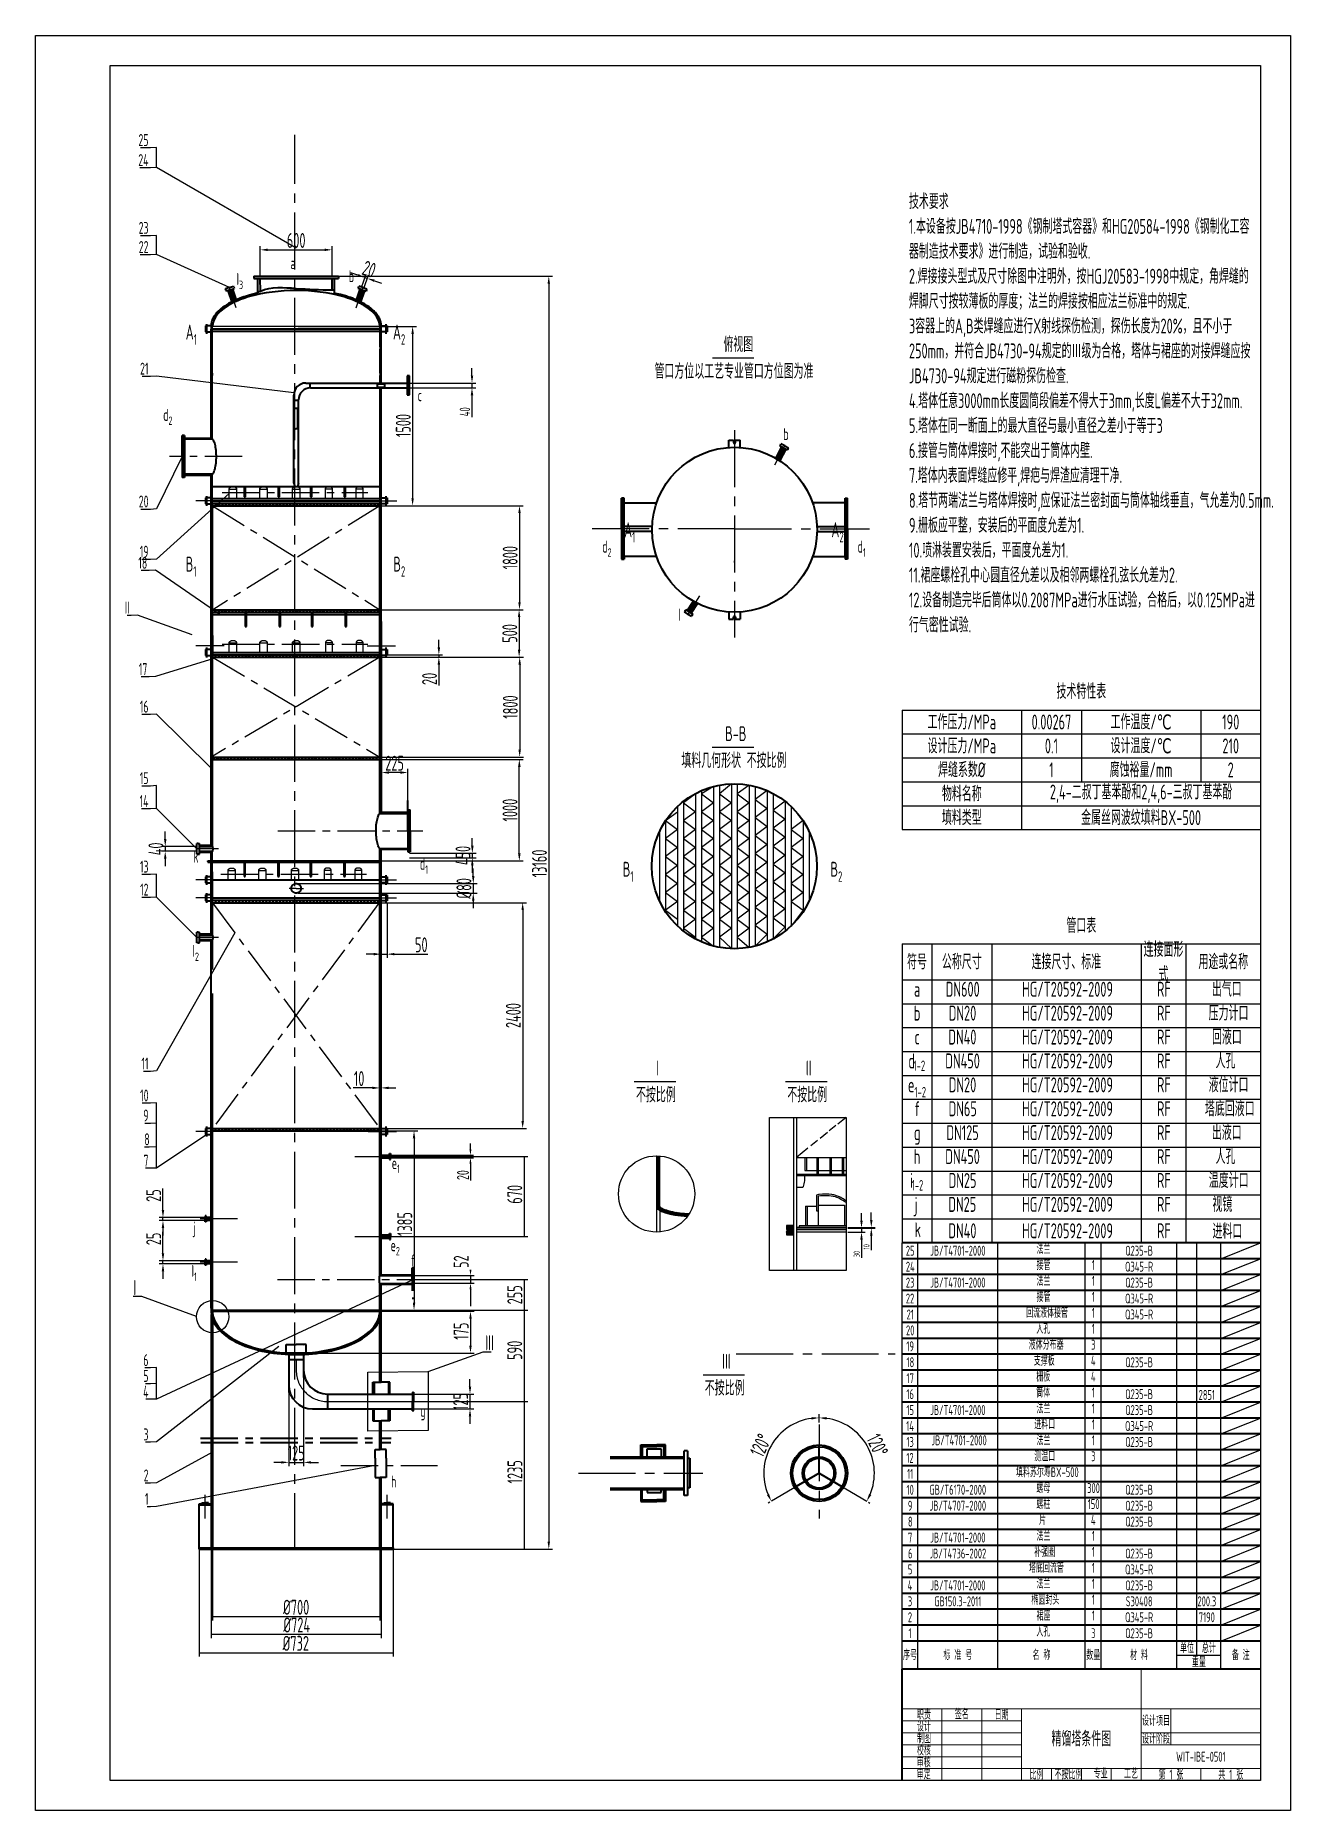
# Model space of a CAD drawing. Header units: millimetres. Extents: x 9688 to 10108, y 5833 to 6427.
import ezdxf

# ---------------------------------------------------------------- set-up
doc = ezdxf.new("R2010")
doc.units = ezdxf.units.MM
for name, pattern in [('ACAD_ISO03W100', [30, 12, -18]), ('CENTER', [2, 1.25, -0.25, 0.25, -0.25]), ('CENTER2', [28.575, 19.05, -3.175, 3.175, -3.175])]:
    doc.linetypes.add(name, pattern=pattern)
for name, color, linetype, lineweight in [('中心线', 20, 'CENTER2', 25), ('放大', 54, 'Continuous', 25), ('表格轮廓线', 7, 'Continuous', 40), ('设备内框', 30, 'Continuous', 25), ('设备轮廓线', 30, 'Continuous', 40)]:
    doc.layers.add(name, color=color, linetype=linetype, lineweight=lineweight)
for name, color, linetype in [('引线说明', 144, 'Continuous'), ('文字', 7, 'Continuous'), ('标注线', 150, 'Continuous')]:
    doc.layers.add(name, color=color, linetype=linetype)
doc.styles.get("Standard").update_dxf_attribs({"font": 'gbenor.shx', "width": 0.7, "height": 5, "bigfont": 'gbcbig.shx'})
doc.styles.add('图中汉字', font='gbenor.shx', dxfattribs={"width": 0.7, "height": 5, "bigfont": 'gbcbig.shx'})
doc.dimstyles.new('ISO-25', dxfattribs={"dimtxt": 2.5, "dimasz": 2.5, "dimexe": 1.25, "dimexo": 0.625, "dimtad": 1, "dimtxsty": 'Standard', "dimcen": 2.5, "dimadec": 0, "dimazin": 0, "dimtfac": 1, "dimtmove": 0, "dimatfit": 3, "dimfxl": 1, "dimarcsym": 0})
doc.dimstyles.new('引线标注', dxfattribs={"dimtxt": 3, "dimasz": 2.5, "dimexe": 1.25, "dimexo": 0.625, "dimtad": 1, "dimlfac": 20, "dimtxsty": 'Standard', "dimblk": 'NONE', "dimblk2": 'NONE', "dimcen": 2.5, "dimadec": 0, "dimazin": 0, "dimtfac": 1, "dimtmove": 1, "dimatfit": 3, "dimldrblk": 'NONE', "dimfxl": 1, "dimarcsym": 0})
doc.dimstyles.new('标准', dxfattribs={"dimtxt": 5, "dimasz": 2.5, "dimexe": 1.25, "dimexo": 0.625, "dimtad": 1, "dimlfac": 25, "dimtxsty": 'Standard', "dimcen": 2.5, "dimadec": 0, "dimazin": 0, "dimtfac": 1, "dimtmove": 0, "dimatfit": 3, "dimfxl": 1, "dimarcsym": 0})

msp = doc.modelspace()

# ---------------------------------------------------------------- texts
at = {"style": '图中汉字'}
for s, width, heights, insert, char_height, attachment_point in [('技术要求\\P1.本设备按JB4710-1998《钢制塔式容器》和HG20584-1998《钢制化工容器制造技术要求》进行制造，试验和验收.\\P2.焊接接头型式及尺寸除图中注明外，按HGJ20583-1998中规定，角焊缝的焊脚尺寸按较薄板的厚度；法兰的焊接按相应法兰标准中的规定.\\P3容器上的A,B类焊缝应进行X射线探伤检测，探伤长度为20%，且不小于250mm，并符合JB4730-94规定的Ⅲ级为合格，塔体与裙座的对接焊缝应按JB4730-94规定进行磁粉探伤检查.\\P4.塔体任意3000mm长度圆筒段偏差不得大于3mm,长度L偏差不大于32mm.\\P5.塔体在同一断面上的最大直径与最小直径之差小于等于3\\P6.接管与筒体焊接时,不能突出于筒体内壁.\\P7.塔体内表面焊缝应修平,焊疤与焊渣应清理干净.\\P8.塔节两端法兰与塔体焊接时,应保证法兰密封面与筒体轴线垂直，气允差为0.5mm.\\P9.栅板应平整，安装后的平面度允差为1.\\P10.喷淋装置安装后，平面度允差为1.\\P11.裙座螺栓孔中心圆直径允差以及相邻两螺栓孔弦长允差为2.\\P12.设备制造完毕后筒体以0.2087MPa进行水压试验，合格后，以0.125MPa进行气密性试验.', 115.9343135, [219.83158], (9980.12115, 6374.04605), 5, 1), ('工作压力/MPa', 40, [0], (9997.81173, 6197.34811), 5, 5), ('工作温度/℃', 40, [0], (10057.81173, 6197.34811), 5, 5), ('设计压力/MPa', 40, [0], (9997.81173, 6189.34811), 5, 5), ('设计温度/℃', 40, [0], (10057.81173, 6189.34811), 5, 5), ('焊缝系数%%C', 40, [0], (9997.81173, 6181.34811), 5, 5), ('腐蚀裕量/mm', 40, [0], (10057.81173, 6181.34811), 5, 5), ('物料名称', 40, [0], (9997.81173, 6173.34811), 5, 5), ('填料类型', 40, [0], (9997.81173, 6165.34811), 5, 5), ('连接面形式', 15, [0], (10065.31173, 6117.0945), 5, 5), ('用途或名称', 25, [0], (10085.31173, 6117.0945), 5, 5), ('WIT-IBE-0501', 40, [0], (10077.81173, 5851.0945), 3.33, 5)]:
    msp.add_mtext_dynamic_manual_height_columns(s, width=width, gutter_width=25, heights=heights, dxfattribs=dict(at, insert=insert, char_height=char_height, attachment_point=attachment_point))
at = {"layer": '引线说明', "char_height": 4, "line_spacing_factor": 0.96, "style": '图中汉字'}
for s, width, insert, attachment_point in [('a', 3.4379096, (9773.13214, 6352.90073), 1), ('\\A1;I{\\H0.7x;\\S^ 3;}', 3.4379096, (9755.12524, 6347.6243), 1), ('b', 3.4379096, (9792.64927, 6348.53939), 1), ('c', 3.4379096, (9815.71988, 6308.69201), 1), ('\\A1;d{\\H0.7x;\\S^ 2;}', 5, (9733.65534, 6302.14013), 3), ('b', 3.4379096, (9938.08697, 6295.71463), 1), ('\\A1;d{\\H0.7x;\\S^ 2;}', 5, (9880.61056, 6258.04496), 3), ('\\A1;d{\\H0.7x;\\S^ 1;}', 5, (9962.94221, 6258.04496), 1), ('I', 3.4379096, (9903.00296, 6235.27415), 1), ('k', 3.4379096, (9740.66906, 6154.29067), 1), ('\\A1;d{\\H0.7x;\\S^ 1;}', 3.4379096, (9816.44568, 6151.92433), 1), ('\\A1;I{\\H0.7x;\\S^ 2;}', 3.4379096, (9740.39036, 6122.77278), 1), ('\\A1;e{\\H0.7x;\\S^ 1;}', 3.4379096, (9809.77087, 6051.77125), 3), ('j', 3.4379096, (9740.66906, 6030.1483), 1), ('\\A1;e{\\H0.7x;\\S^ 2;}', 3.4379096, (9809.77087, 6024.25578), 3), ('\\A1;f', 3.4379096, (9814.9071, 6015.20215), 9), ('\\A1;I{\\H0.7x;\\S^ 1;}', 5, (9740.06417, 6015.68365), 1), ('g', 3.4379096, (9816.55148, 5968.89445), 1), ('h', 3.4379096, (9806.84702, 5945.21313), 1)]:
    msp.add_mtext_dynamic_manual_height_columns(s, width=width, gutter_width=25, heights=[0], dxfattribs=dict(at, insert=insert, attachment_point=attachment_point))
at = {"layer": '放大', "char_height": 5, "style": '图中汉字'}
for s, width, gutter_width, insert, attachment_point in [('\\A1;A{\\H0.7x;\\S^ 1;}', 4.8946036, 25, (9738.08042, 6330.3298), 1), ('\\pi9.41647;俯视图', 25.897274, 35, (9908.62343, 6326.21189), 1), ('管口方位以工艺专业管口方位图为准', 55.622265, 35, (9921.57207, 6314.71189), 5), ('\\A1;A{\\H0.7x;\\S^ 1;}', 4.8946036, 25, (9884.80543, 6264.17115), 1), ('\\A1;B{\\H0.7x;\\S^ 1;}', 4.8946036, 25, (9738.08042, 6252.68865), 1), ('\\pi10.032;B-B', 25.897274, 35, (9908.58934, 6195.94965), 1), ('填料几何形状 不按比例', 55.622265, 35, (9921.53797, 6184.44965), 5), ('\\A1;B{\\H0.7x;\\S^ 1;}', 4.8946036, 25, (9884.36173, 6150.57222), 1), ('\\pi12.949;I', 25.897274, 35, (9882.48173, 6084.08289), 1), ('\\pi12.511;II', 25.897274, 35, (9933.11434, 6084.08289), 1), ('不按比例', 25.897274, 35, (9895.43037, 6072.58289), 5), ('不按比例', 25.897274, 35, (9946.06298, 6072.58289), 5), ('\\pi12.074;III', 25.897274, 35, (9905.49351, 5985.93942), 1), ('不按比例', 25.897274, 35, (9918.44214, 5974.43942), 5)]:
    msp.add_mtext_dynamic_manual_height_columns(s, width=width, gutter_width=gutter_width, heights=[0], dxfattribs=dict(at, insert=insert, attachment_point=attachment_point))
at = {"layer": '放大', "char_height": 5, "attachment_point": 3, "rotation": 0.00876355, "style": '图中汉字'}
for s, insert in [('\\A1;A{\\H0.7x;\\S^ 2;}', (9811.54874, 6330.33577)), ('\\A1;A{\\H0.7x;\\S^ 2;}', (9958.27374, 6264.17712)), ('\\A1;B{\\H0.7x;\\S^ 2;}', (9811.54874, 6252.69461)), ('\\A1;B{\\H0.7x;\\S^ 2;}', (9957.83004, 6150.57819))]:
    msp.add_mtext_dynamic_manual_height_columns(s, width=4.8946036, gutter_width=25, heights=[0], dxfattribs=dict(at, insert=insert))
at = {"layer": '放大', "insert": (9719.23085, 6233.63499), "char_height": 4, "width": 5.9780203, "attachment_point": 9}
msp.add_mtext('II', dxfattribs=at)
at = {"layer": '放大', "char_height": 5, "width": 5.9780203, "style": '图中汉字'}
for s, insert, attachment_point in [('I', (9721.51951, 6005.59847), 9), ('III', (9838.32595, 5987.11255), 7)]:
    msp.add_mtext(s, dxfattribs=dict(at, insert=insert, attachment_point=attachment_point))
at = {"layer": '文字', "style": '图中汉字', "width": 0.7}
for s, height, p in [('a', 5, (9981.79974, 6105.42784)), ('DN600', 5, (9992.41475, 6105.42784)), ('HG/T20592-2009', 5, (10017.97306, 6105.42784)), ('RF', 5, (10063.12423, 6105.42784)), ('出气口', 5, (10081.50934, 6105.42784)), ('b', 5, (9981.73804, 6097.42784)), ('DN20', 5, (9993.43558, 6097.42784)), ('HG/T20592-2009', 5, (10017.97306, 6097.42784)), ('RF', 5, (10063.12423, 6097.42784)), ('压力计口', 5, (10080.42845, 6097.42784)), ('DN40', 5, (9993.28975, 6089.42784)), ('HG/T20592-2009', 5, (10017.97306, 6089.42784)), ('RF', 5, (10063.12423, 6089.42784)), ('回液口', 5, (10081.54794, 6089.42784)), ('c', 5, (9981.98958, 6089.42784)), ('d', 5, (9979.93036, 6081.42784)), ('1-2', 3.5, (9981.66577, 6080.5731)), ('DN450', 5, (9992.26891, 6081.42784)), ('HG/T20592-2009', 5, (10017.97306, 6081.42784)), ('RF', 5, (10063.12423, 6081.42784)), ('人孔', 5, (10082.74463, 6081.42784)), ('DN20', 5, (9993.43558, 6073.42784)), ('HG/T20592-2009', 5, (10017.97306, 6073.42784)), ('RF', 5, (10063.12423, 6073.42784)), ('液位计口', 5, (10080.42845, 6073.42784)), ('塔底回液口', 5, (10079.15456, 6065.42784)), ('f', 5, (9981.93673, 6065.42784)), ('DN65', 5, (9993.37632, 6065.42784)), ('HG/T20592-2009', 5, (10017.97306, 6065.42784)), ('RF', 5, (10063.12423, 6065.42784)), ('g', 5, (9981.79089, 6057.42784)), ('DN125', 5, (9992.64715, 6057.42784)), ('HG/T20592-2009', 5, (10017.97306, 6057.42784)), ('RF', 5, (10063.12423, 6057.42784)), ('出液口', 5, (10081.50934, 6057.42784)), ('h', 5, (9981.73804, 6049.42784)), ('DN450', 5, (9992.26891, 6049.42784)), ('HG/T20592-2009', 5, (10017.97306, 6049.42784)), ('RF', 5, (10063.12423, 6049.42784)), ('人孔', 5, (10082.74463, 6049.42784)), ('温度计口', 5, (10080.46706, 6041.42784)), ('i', 5, (9980.46083, 6041.42784)), ('1-2', 3.5, (9981.02958, 6040.5731)), ('DN25', 5, (9993.37632, 6041.42784)), ('HG/T20592-2009', 5, (10017.97306, 6041.42784)), ('RF', 5, (10063.12423, 6041.42784)), ('j', 5, (9982.02215, 6033.42784)), ('DN25', 5, (9993.28975, 6033.42784)), ('HG/T20592-2009', 5, (10017.97306, 6033.42784)), ('RF', 5, (10063.12423, 6033.42784)), ('视镜', 5, (10081.70235, 6033.42784)), ('k', 5, (9982.02215, 6024.94762)), ('DN40', 5, (9993.28975, 6024.5945)), ('HG/T20592-2009', 5, (10017.97306, 6024.5945)), ('RF', 5, (10063.12423, 6024.5945)), ('进料口', 5, (10081.70235, 6024.40455)), ('25', 3.333333, (9979.08358, 6018.76117)), ('法兰', 3.333333, (10022.8056, 6019.31673)), ('接管', 3.333333, (10022.83133, 6013.98339)), ('1', 3.33333, (10041.32562, 6013.98339)), ('24', 3.333333, (9979.08358, 6013.42784)), ('23', 3.333333, (9979.08358, 6008.0945)), ('法兰', 3.333333, (10022.8056, 6008.65006)), ('1', 3.33333, (10041.32562, 6008.65006)), ('22', 3.333333, (9979.08358, 6002.76117)), ('接管', 3.333333, (10022.83133, 6003.31673)), ('1', 3.33333, (10041.32562, 6003.31673)), ('21', 3.333333, (9979.33642, 5997.42784)), ('回流液体接管', 3.333333, (10019.33133, 5997.98339)), ('1', 3.33333, (10041.32562, 5997.98339)), ('20', 3.333333, (9979.14121, 5992.0945)), ('人孔', 3.333333, (10022.767, 5992.65006)), ('1', 3.33333, (10041.32562, 5992.65006)), ('19', 3.333333, (9979.24212, 5986.76117)), ('液体分布器', 3.333333, (10020.20633, 5987.31673)), ('3', 3.33333, (10041.0909, 5987.31673)), ('18', 3.333333, (9979.31173, 5981.42784)), ('支撑板', 3.333333, (10021.892, 5981.98339)), ('4', 3.33333, (10041.03395, 5981.98339)), ('17', 3.333333, (9979.31173, 5976.0945)), ('栅板', 3.333333, (10022.74126, 5976.65006)), ('4', 3.33333, (10041.03395, 5976.65006)), ('16', 3.333333, (9979.2635, 5970.76117)), ('筒体', 3.333333, (10022.68979, 5971.31673)), ('1', 3.33333, (10041.32562, 5971.31673)), ('15', 3.333333, (9979.27146, 5965.42784)), ('进料口', 3.333333, (10022.07214, 5960.65006)), ('法兰', 3.333333, (10022.8056, 5965.98339)), ('1', 3.33333, (10041.32562, 5965.98339)), ('1', 3.33333, (10041.32562, 5960.65006)), ('14', 3.333333, (9979.2145, 5960.0945)), ('13', 3.333333, (9979.27146, 5954.76117)), ('JB/T4701-2000', 3.3333333, (9987.63041, 5955.31673)), ('法兰', 3.333333, (10022.8056, 5955.31673)), ('1', 3.33333, (10041.32562, 5955.31673)), ('12', 3.333333, (9979.25334, 5949.42784)), ('测温口', 3.333333, (10022.04641, 5949.98339)), ('3', 3.33333, (10041.0909, 5949.98339)), ('11', 3.333333, (9979.50617, 5944.0945)), ('填料苏尔寿BX-500', 3.3333333, (10015.9378, 5944.65006)), ('10', 3.333333, (9979.31096, 5938.76117)), ('螺母', 3.333333, (10022.767, 5939.31673)), ('300', 3.333333, (10039.76929, 5939.31673)), ('9', 3.33333, (9979.76511, 5933.42784)), ('螺柱', 3.333333, (10022.767, 5933.98339)), ('150', 3.333333, (10039.96374, 5933.98339)), ('8', 3.33333, (9979.79784, 5928.0945)), ('片', 3.33333, (10023.6806, 5928.65006)), ('4', 3.33333, (10041.03395, 5928.65006)), ('7', 3.33333, (9979.79784, 5922.76117)), ('法兰', 3.333333, (10022.8056, 5923.31673)), ('1', 3.33333, (10041.32562, 5923.31673)), ('6', 3.33333, (9979.80779, 5917.42784)), ('塔底回流管', 3.333333, (10020.28354, 5912.65006)), ('补强圈', 3.333333, (10022.02067, 5917.98339)), ('1', 3.33333, (10041.32562, 5917.98339)), ('5', 3.33333, (9979.75757, 5912.0945)), ('法兰', 3.333333, (10022.8056, 5907.31673)), ('1', 3.33333, (10041.32562, 5912.65006)), ('1', 3.33333, (10041.32562, 5907.31673)), ('4', 3.33333, (9979.70062, 5906.76117)), ('3', 3.33333, (9979.75757, 5901.42784)), ('椭圆封头', 3.333333, (10021.10707, 5901.98339)), ('1', 3.33333, (10041.32562, 5901.98339)), ('2', 3.33333, (9979.76414, 5896.0945)), ('裙座', 3.333333, (10022.81847, 5896.65006)), ('1', 3.33333, (10041.32562, 5896.65006)), ('1', 3.33333, (9979.99228, 5890.76117)), ('人孔', 3.333333, (10022.767, 5891.31673)), ('职责', 3.333333, (9982.8056, 5863.53813)), ('设计', 3.333333, (9982.8056, 5859.53813)), ('制图', 3.333333, (9982.81847, 5855.53813)), ('校核', 3.333333, (9982.77986, 5851.53813)), ('审核', 3.333333, (9982.71553, 5847.53813)), ('审定', 3.333333, (9982.72839, 5843.53813)), ('不按比例', 3.333333, (10028.86892, 5843.53813))]:
    msp.add_text(s, height=height, dxfattribs=at).set_placement(p)
at = {"layer": '文字', "attachment_point": 5, "style": '图中汉字'}
for s, width, gutter_width, insert, char_height in [('技术特性表', 120, 12.5, (10037.81173, 6207.60257), 5), ('1', 20, 25, (10027.81173, 6181.34811), 5), ('2,4-二叔丁基苯酚和2,4,6-三叔丁基苯酚', 80, 25, (10057.81173, 6173.34811), 5), ('金属丝网波纹填料BX-500', 80, 25, (10057.81173, 6165.34811), 5), ('管口表', 120, 12.5, (10037.81173, 6129.24084), 5), ('符号', 10, 12.5, (9982.81173, 6117.0945), 5), ('公称尺寸', 20, 12.5, (9997.81173, 6117.0945), 5), ('连接尺寸、标准', 50, 25, (10032.81173, 6117.0945), 5), ('序号', 8, 25, (9980.47839, 5885.0945), 3.333333), ('标 准 号', 40, 25, (9996.47839, 5885.0945), 3.333333), ('名 称', 44, 25, (10024.47839, 5885.0945), 3.333333), ('数量', 8, 25, (10041.81173, 5885.0945), 3.333333), ('材 料', 38, 25, (10057.14506, 5885.0945), 3.333333), ('单位', 10, 25, (10073.14506, 5887.42784), 3.333333), ('总计', 12, 25, (10080.47839, 5887.42784), 3.333333), ('备 注', 20, 25, (10091.14506, 5885.0945), 3.333333), ('重量', 22, 25, (10077.14506, 5882.76117), 3.333333), ('精馏塔条件图', 40, 25, (10037.81173, 5857.0945), 5)]:
    msp.add_mtext_dynamic_manual_height_columns(s, width=width, gutter_width=gutter_width, heights=[0], dxfattribs=dict(at, insert=insert, char_height=char_height))
at = {"layer": '文字', "style": '图中汉字'}
for s, width, insert, char_height, attachment_point, line_spacing_factor in [('0.00267', 20, (10027.81173, 6197.34811), 5, 5, 0.96), ('190', 20, (10087.81173, 6197.34811), 5, 5, 0.96), ('0.1', 20, (10027.81173, 6189.34811), 5, 5, 0.96), ('210', 20, (10087.81173, 6189.34811), 5, 5, 0.96), ('2', 20, (10087.81173, 6181.34811), 5, 5, 0.96), ('\\A1;e{\\H0.7x;\\S^ 1-2;}', 10, (9982.81173, 6075.0945), 5, 5, 0.96), ('JB/T4701-2000', 40, (9996.47839, 6020.42784), 3.3333333, 5, 0.96), ('Q235-B', 38, (10057.14506, 6020.42784), 3.333333, 5, 0.96), ('JB/T4701-2000', 40, (9996.47839, 6009.76117), 3.3333333, 5, 0.96), ('Q345-R', 38, (10057.14506, 6015.0945), 3.333333, 5, 0.96), ('Q235-B', 38, (10057.14506, 6009.76117), 3.333333, 5, 0.96), ('Q345-R', 38, (10057.14506, 6004.42784), 3.333333, 5, 0.96), ('Q345-R', 38, (10057.14506, 5999.0945), 3.333333, 5, 0.96), ('Q235-B', 38, (10057.14506, 5983.0945), 3.333333, 5, 0.96), ('Q235-B', 38, (10057.14506, 5972.42784), 3.333333, 5, 0.96), ('2851', 10, (10079.81173, 5972.17534), 3.333333, 5, 0.96), ('JB/T4701-2000', 40, (9996.47839, 5967.0945), 3.3333333, 5, 0.96), ('Q235-B', 38, (10057.14506, 5967.0945), 3.333333, 5, 0.96), ('Q345-R', 38, (10057.14506, 5961.76117), 3.333333, 5, 0.96), ('Q235-B', 38, (10057.14506, 5956.42784), 3.333333, 5, 0.96), ('GB/T6170-2000', 40, (9996.47839, 5940.42784), 3.3333333, 5, 0.96), ('Q235-B', 38, (10057.14506, 5940.42784), 3.333333, 5, 0.96), ('JB/T4707-2000', 40, (9996.47839, 5935.0945), 3.3333333, 5, 0.96), ('Q235-B', 38, (10057.14506, 5935.0945), 3.333333, 5, 0.96), ('Q235-B', 38, (10057.14506, 5929.76117), 3.333333, 5, 0.96), ('JB/T4701-2000', 40, (9996.47839, 5924.42784), 3.3333333, 5, 0.96), ('JB/T4736-2002', 40, (9996.47839, 5919.0945), 3.3333333, 5, 0.96), ('Q235-B', 38, (10057.14506, 5919.0945), 3.333333, 5, 0.96), ('Q345-R', 38, (10057.14506, 5913.76117), 3.333333, 5, 0.96), ('JB/T4701-2000', 40, (9996.47839, 5908.42784), 3.3333333, 5, 0.96), ('GB150.3-2011', 40, (9996.47839, 5903.0945), 3.3333333, 5, 0.96), ('Q235-B', 38, (10057.14506, 5908.42784), 3.333333, 5, 0.96), ('S30408', 38, (10057.14506, 5903.0945), 3.333333, 5, 0.96), ('200.3', 10, (10079.81173, 5903.0945), 3.333333, 5, 0.96), ('Q345-R', 38, (10057.14506, 5897.76117), 3.333333, 5, 0.96), ('7190', 10, (10079.81173, 5897.76117), 3.333333, 5, 0.96), ('3', 8, (10041.81173, 5892.42784), 3.33333, 5, 0.96), ('Q235-B', 38, (10057.14506, 5892.42784), 3.333333, 5, 0.96), ('签名', 20, (9997.81173, 5865.31754), 3.333333, 5, 0.72), ('日期', 20, (10011.14506, 5865.13886), 3.333333, 5, 0.72), ('设计项目', 15, (10062.81173, 5863.0945), 3.333333, 5, 0.72), ('设计阶段', 15, (10062.81173, 5857.0945), 3.333333, 5, 0.72), ('比例', 15, (10022.81173, 5845.0945), 3.333333, 5, 0.72), ('\\pi4.1636;专业', 15, (10037.81173, 5847.0945), 3.3333333, 1, 0.72), ('\\pi4.30147;工艺', 15, (10047.81173, 5847.0945), 3.3333333, 1, 0.72), ('第 1 张', 30, (10067.81173, 5845.0945), 3.333333, 5, 0.72), ('共 1 张', 30, (10087.81173, 5845.0945), 3.333333, 5, 0.72)]:
    msp.add_mtext_dynamic_manual_height_columns(s, width=width, gutter_width=25, heights=[0], dxfattribs=dict(at, insert=insert, char_height=char_height, attachment_point=attachment_point, line_spacing_factor=line_spacing_factor))
at = {"layer": '标注线', "char_height": 4, "attachment_point": 9}
for s, insert, width in [('25', (9725.63814, 6390.11286), 4.7630611), ('24', (9725.63814, 6383.40057), 5.5049034), ('23', (9725.63814, 6360.71184), 4.699706), ('22', (9725.63814, 6354.31508), 4.3234014), ('21', (9725.63814, 6313.61493), 18.3204358), ('20', (9725.63814, 6269.14964), 3.8540218), ('19', (9725.63814, 6252.35025), 11.245928), ('18', (9725.22724, 6248.63184), 4.9325717), ('17', (9725.23314, 6213.06132), 0.0474641), ('16', (9725.63863, 6200.49303), 5.9780203), ('15', (9725.63814, 6176.56228), 5.290012), ('14', (9725.63814, 6168.89073), 6.8172088), ('13', (9725.64153, 6146.94215), 5.290012), ('12', (9725.64153, 6139.2706), 6.8172088), ('11', (9725.63814, 6081.06744), 8.5958684), ('10', (9725.63814, 6070.37488), 0.56), ('9', (9725.63814, 6063.65938), 4), ('8', (9726.02388, 6055.7036), 2.4), ('7', (9725.63814, 6048.51363), 0.56), ('6', (9725.63814, 5981.80731), 0.56), ('5', (9725.63814, 5976.52993), 0.56), ('3', (9725.63814, 5956.94415), 8.356952), ('2', (9725.63814, 5943.22392), 0.56), ('1', (9725.63814, 5935.37574), 0.56)]:
    msp.add_mtext(s, dxfattribs=dict(at, insert=insert, width=width))
at = {"layer": '标注线', "insert": (9830.87125, 6045.73401), "char_height": 4, "attachment_point": 5, "rotation": 90}
msp.add_mtext('20', dxfattribs=at)
at = {"layer": '标注线', "insert": (9725.63814, 5971.25255), "char_height": 4, "attachment_point": 9}
msp.add_mtext('4', dxfattribs=at)

# ---------------------------------------------------------------- blocks, each defined once
blk = doc.blocks.new('*D8')
at = {"layer": 'Defpoints', "color": 0, "transparency": 16777216}
for p in [(9959.07, 6028.21), (9959.07, 6028.01), (9967.52, 6028.21)]:
    blk.add_point(p, dxfattribs=at)
at = {"layer": '标注线', "color": 0, "lineweight": -2, "transparency": 16777216}
for p, q in [((9967.52, 6030.71), (9967.52, 6033.21)), ((9959.7, 6028.21), (9968.77, 6028.21)), ((9959.7, 6028.01), (9968.77, 6028.01)), ((9967.52, 6028.21), (9967.52, 6028.01)), ((9967.52, 6025.51), (9967.52, 6020.59))]:
    blk.add_line(p, q, dxfattribs=at)
at = {"layer": '标注线', "color": 0, "transparency": 16777216}
for points in [[(9967.11, 6030.71), (9967.94, 6030.71), (9967.52, 6028.21)], [(9967.11, 6025.51), (9967.94, 6025.51), (9967.52, 6028.01)]]:
    blk.add_solid(points, dxfattribs=at)
at = {"layer": '标注线', "color": 0, "transparency": 16777216, "insert": (9965.9, 6021.74), "char_height": 5, "attachment_point": 5, "rotation": 90}
blk.add_mtext('{\\H0.4x;10}', dxfattribs=at)
blk = doc.blocks.new('*D9')
at = {"layer": 'Defpoints', "color": 0, "transparency": 16777216}
for p in [(9959.07, 6028.01), (9959.07, 6026.61), (9964.25, 6026.61)]:
    blk.add_point(p, dxfattribs=at)
at = {"layer": '标注线', "color": 0, "lineweight": -2, "transparency": 16777216}
for p, q in [((9964.25, 6030.51), (9964.25, 6033.01)), ((9959.7, 6028.01), (9965.5, 6028.01)), ((9959.7, 6026.61), (9965.5, 6026.61)), ((9964.25, 6028.01), (9964.25, 6026.61)), ((9964.25, 6024.11), (9964.25, 6018.05))]:
    blk.add_line(p, q, dxfattribs=at)
at = {"layer": '标注线', "color": 0, "transparency": 16777216}
for points in [[(9963.83, 6030.51), (9964.66, 6030.51), (9964.25, 6028.01)], [(9963.83, 6024.11), (9964.66, 6024.11), (9964.25, 6026.61)]]:
    blk.add_solid(points, dxfattribs=at)
at = {"layer": '标注线', "color": 0, "transparency": 16777216, "insert": (9962.62, 6019.32), "char_height": 5, "attachment_point": 5, "rotation": 90}
blk.add_mtext('{\\H0.4x;30}', dxfattribs=at)
blk = doc.blocks.new('*D10')
at = {"layer": 'Defpoints', "color": 0, "transparency": 16777216}
for p in [(9950.04, 5962.32), (9961.98, 5960.14), (9950.04, 5945.98), (9965.99, 5936.6), (9950.04, 5930.85)]:
    blk.add_point(p, dxfattribs=at)
at = {"layer": '标注线', "color": 0, "lineweight": -2, "transparency": 16777216}
for p, q in [((9950.04, 5962.95), (9950.04, 5965.76)), ((9966.53, 5936.28), (9967.08, 5935.96))]:
    blk.add_line(p, q, dxfattribs=at)
blk.add_arc((9950.04, 5945.98), 18.52, 337.2815, 82.26124, dxfattribs=at)
at = {"layer": '标注线', "color": 0, "transparency": 16777216}
for points in [[(9952.5, 5963.92), (9952.56, 5964.75), (9950.04, 5964.51)], [(9967.5, 5938.64), (9966.75, 5939.01), (9966, 5936.59)]]:
    blk.add_solid(points, dxfattribs=at)
at = {"layer": '标注线', "color": 0, "transparency": 16777216, "insert": (9969.58, 5955.3), "char_height": 5, "attachment_point": 5, "rotation": 295.49453}
blk.add_mtext('120°', dxfattribs=at)
blk = doc.blocks.new('*D11')
at = {"layer": 'Defpoints', "color": 0, "transparency": 16777216}
for p in [(9938.09, 5960.14), (9950.04, 5962.32), (9950.04, 5945.98), (9934.08, 5936.6), (9950.04, 5930.85)]:
    blk.add_point(p, dxfattribs=at)
at = {"layer": '标注线', "color": 0, "lineweight": -2, "transparency": 16777216}
for p, q in [((9950.04, 5962.95), (9950.04, 5965.76)), ((9933.54, 5936.28), (9932.99, 5935.96))]:
    blk.add_line(p, q, dxfattribs=at)
blk.add_arc((9950.04, 5945.98), 18.52, 97.73876, 202.7185, dxfattribs=at)
at = {"layer": '标注线', "color": 0, "transparency": 16777216}
for points in [[(9947.51, 5964.75), (9947.57, 5963.92), (9950.04, 5964.51)], [(9933.32, 5939.01), (9932.58, 5938.64), (9934.07, 5936.59)]]:
    blk.add_solid(points, dxfattribs=at)
at = {"layer": '标注线', "color": 0, "transparency": 16777216, "insert": (9930.5, 5955.3), "char_height": 5, "attachment_point": 5, "rotation": 64.50547}
blk.add_mtext('120°', dxfattribs=at)
blk = doc.blocks.new('*D13')
at = {"layer": 'Defpoints', "color": 0, "transparency": 16777216}
for p in [(9787.05, 6355.37), (9763.05, 6345.75), (9787.05, 6345.69)]:
    blk.add_point(p, dxfattribs=at)
at = {"layer": '标注线', "color": 0, "lineweight": -2, "transparency": 16777216}
for p, q in [((9763.05, 6346.37), (9763.05, 6356.62)), ((9787.05, 6346.31), (9787.05, 6356.62)), ((9765.55, 6355.37), (9784.55, 6355.37))]:
    blk.add_line(p, q, dxfattribs=at)
at = {"layer": '标注线', "color": 0, "transparency": 16777216}
for points in [[(9765.55, 6355.79), (9765.55, 6354.96), (9763.05, 6355.37)], [(9784.55, 6355.79), (9784.55, 6354.96), (9787.05, 6355.37)]]:
    blk.add_solid(points, dxfattribs=at)
at = {"layer": '标注线', "color": 0, "transparency": 16777216, "insert": (9775.05, 6358.5), "char_height": 5, "attachment_point": 5}
blk.add_mtext('600', dxfattribs=at)
blk = doc.blocks.new('*D14')
at = {"layer": 'Defpoints', "color": 0, "transparency": 16777216}
for p in [(9798.85, 6345.82), (9796.76, 6342.12), (9797.52, 6341.86)]:
    blk.add_point(p, dxfattribs=at)
at = {"layer": '标注线', "color": 0, "lineweight": -2, "transparency": 16777216}
for p, q in [((9795.72, 6346.87), (9793.35, 6347.67)), ((9796.96, 6342.71), (9798.49, 6347.26)), ((9797.72, 6342.46), (9799.25, 6347.01)), ((9798.09, 6346.08), (9798.85, 6345.82)), ((9801.22, 6345.03), (9803.59, 6344.23))]:
    blk.add_line(p, q, dxfattribs=at)
at = {"layer": '标注线', "color": 0, "transparency": 16777216}
for points in [[(9795.85, 6347.27), (9795.59, 6346.48), (9798.09, 6346.08)], [(9801.35, 6345.42), (9801.09, 6344.63), (9798.85, 6345.82)]]:
    blk.add_solid(points, dxfattribs=at)
at = {"layer": '标注线', "color": 0, "transparency": 16777216, "insert": (9799.46, 6348.91), "char_height": 5, "width": 3.2847, "attachment_point": 5, "rotation": 341.44482}
blk.add_mtext('20', dxfattribs=at)
blk = doc.blocks.new('*D15')
at = {"layer": 'Defpoints', "color": 0, "transparency": 16777216}
for p in [(9812.19, 6310.78), (9812.19, 6309.18), (9833.89, 6309.18)]:
    blk.add_point(p, dxfattribs=at)
at = {"layer": '标注线', "color": 0, "lineweight": -2, "transparency": 16777216}
for p, q in [((9833.89, 6313.28), (9833.89, 6315.78)), ((9812.82, 6310.78), (9835.14, 6310.78)), ((9812.82, 6309.18), (9835.14, 6309.18)), ((9833.89, 6310.78), (9833.89, 6309.18)), ((9833.89, 6306.68), (9833.89, 6299.33))]:
    blk.add_line(p, q, dxfattribs=at)
at = {"layer": '标注线', "color": 0, "transparency": 16777216}
for points in [[(9833.47, 6313.28), (9834.31, 6313.28), (9833.89, 6310.78)], [(9833.47, 6306.68), (9834.31, 6306.68), (9833.89, 6309.18)]]:
    blk.add_solid(points, dxfattribs=at)
at = {"layer": '标注线', "color": 0, "transparency": 16777216, "insert": (9831.52, 6301.18), "char_height": 5, "attachment_point": 5, "rotation": 90, "style": '图中汉字'}
blk.add_mtext('{\\H0.7x;40}', dxfattribs=at)
blk = doc.blocks.new('*D16')
at = {"layer": 'Defpoints', "color": 0, "transparency": 16777216}
for p in [(9812.4, 6153.45), (9812.4, 6151.9), (9834, 6151.9)]:
    blk.add_point(p, dxfattribs=at)
at = {"layer": '标注线', "color": 0, "lineweight": -2, "transparency": 16777216}
for p, q in [((9834, 6155.95), (9834, 6158.45)), ((9813.03, 6153.45), (9835.25, 6153.45)), ((9813.03, 6151.9), (9835.25, 6151.9)), ((9834, 6153.45), (9834, 6151.9)), ((9834, 6149.4), (9834, 6146.9))]:
    blk.add_line(p, q, dxfattribs=at)
at = {"layer": '标注线', "color": 0, "transparency": 16777216}
for points in [[(9833.58, 6155.95), (9834.42, 6155.95), (9834, 6153.45)], [(9833.58, 6149.4), (9834.42, 6149.4), (9834, 6151.9)]]:
    blk.add_solid(points, dxfattribs=at)
at = {"layer": '标注线', "color": 0, "transparency": 16777216, "insert": (9830.88, 6152.68), "char_height": 5, "width": 4.4925, "attachment_point": 5, "rotation": 90}
blk.add_mtext('450', dxfattribs=at)
blk = doc.blocks.new('*D12')
at = {"layer": 'Defpoints', "color": 0, "transparency": 16777216}
for p in [(9731.23, 6154.09), (9742.63, 6154.09), (9742.64, 6155.69)]:
    blk.add_point(p, dxfattribs=at)
at = {"layer": '标注线', "color": 0, "lineweight": -2, "transparency": 16777216}
for p, q in [((9731.23, 6158.19), (9731.23, 6160.69)), ((9742.02, 6155.69), (9729.98, 6155.69)), ((9742.01, 6154.09), (9729.98, 6154.09)), ((9731.23, 6155.69), (9731.23, 6154.09)), ((9731.23, 6151.59), (9731.23, 6149.09))]:
    blk.add_line(p, q, dxfattribs=at)
at = {"layer": '标注线', "color": 0, "transparency": 16777216}
for points in [[(9730.82, 6158.19), (9731.65, 6158.19), (9731.23, 6155.69)], [(9730.82, 6151.59), (9731.65, 6151.59), (9731.23, 6154.09)]]:
    blk.add_solid(points, dxfattribs=at)
at = {"layer": '标注线', "color": 0, "transparency": 16777216, "insert": (9728.11, 6154.89), "char_height": 5, "attachment_point": 5, "rotation": 90}
blk.add_mtext('40', dxfattribs=at)
blk = doc.blocks.new('*D17')
at = {"layer": 'Defpoints', "color": 0, "transparency": 16777216}
for p in [(9813.97, 5972.46), (9813.97, 5967.46), (9833.22, 5967.46)]:
    blk.add_point(p, dxfattribs=at)
at = {"layer": '标注线', "color": 0, "lineweight": -2, "transparency": 16777216}
for p, q in [((9833.22, 5974.96), (9833.22, 5977.46)), ((9814.59, 5972.46), (9834.47, 5972.46)), ((9833.22, 5972.46), (9833.22, 5967.46)), ((9814.59, 5967.46), (9834.47, 5967.46)), ((9833.22, 5964.96), (9833.22, 5962.46))]:
    blk.add_line(p, q, dxfattribs=at)
at = {"layer": '标注线', "color": 0, "transparency": 16777216}
for points in [[(9832.81, 5974.96), (9833.64, 5974.96), (9833.22, 5972.46)], [(9832.81, 5964.96), (9833.64, 5964.96), (9833.22, 5967.46)]]:
    blk.add_solid(points, dxfattribs=at)
at = {"layer": '标注线', "color": 0, "transparency": 16777216, "insert": (9830.1, 5969.96), "char_height": 5, "attachment_point": 5, "rotation": 90}
blk.add_mtext('125', dxfattribs=at)
blk = doc.blocks.new('*D18')
at = {"layer": 'Defpoints', "color": 0, "transparency": 16777216}
for p in [(9730.47, 6016.05), (9744.9, 6017.05), (9744.9, 6016.05)]:
    blk.add_point(p, dxfattribs=at)
at = {"layer": '标注线', "color": 0, "lineweight": -2, "transparency": 16777216}
for p, q in [((9730.47, 6019.55), (9730.47, 6026.7)), ((9744.28, 6017.05), (9729.22, 6017.05)), ((9744.28, 6016.05), (9729.22, 6016.05)), ((9730.47, 6016.05), (9730.47, 6017.05)), ((9730.47, 6013.55), (9730.47, 6011.05))]:
    blk.add_line(p, q, dxfattribs=at)
at = {"layer": '标注线', "color": 0, "transparency": 16777216}
for points in [[(9730.06, 6019.55), (9730.89, 6019.55), (9730.47, 6017.05)], [(9730.06, 6013.55), (9730.89, 6013.55), (9730.47, 6016.05)]]:
    blk.add_solid(points, dxfattribs=at)
at = {"layer": '标注线', "color": 0, "transparency": 16777216, "insert": (9727.35, 6024.37), "char_height": 5, "width": 3.4913, "attachment_point": 5, "rotation": 90}
blk.add_mtext('25', dxfattribs=at)
blk = doc.blocks.new('_None')
blk = doc.blocks.new('*D19')
at = {"layer": 'Defpoints', "color": 0, "transparency": 16777216}
for p in [(9730.47, 6030.56), (9744.9, 6031.56), (9744.9, 6030.56)]:
    blk.add_point(p, dxfattribs=at)
at = {"layer": '标注线', "color": 0, "lineweight": -2, "transparency": 16777216}
for p, q in [((9730.47, 6034.06), (9730.47, 6041.21)), ((9744.28, 6031.56), (9729.22, 6031.56)), ((9744.28, 6030.56), (9729.22, 6030.56)), ((9730.47, 6030.56), (9730.47, 6031.56)), ((9730.47, 6028.06), (9730.47, 6025.56))]:
    blk.add_line(p, q, dxfattribs=at)
at = {"layer": '标注线', "color": 0, "transparency": 16777216}
for points in [[(9730.06, 6034.06), (9730.89, 6034.06), (9730.47, 6031.56)], [(9730.06, 6028.06), (9730.89, 6028.06), (9730.47, 6030.56)]]:
    blk.add_solid(points, dxfattribs=at)
at = {"layer": '标注线', "color": 0, "transparency": 16777216, "insert": (9727.35, 6038.88), "char_height": 5, "width": 3.4913, "attachment_point": 5, "rotation": 90}
blk.add_mtext('25', dxfattribs=at)
blk = doc.blocks.new('*D33')
at = {"layer": 'Defpoints', "color": 0, "transparency": 16777216}
for p in [(9747.05, 5921.03), (9803.05, 5921.03), (9803.05, 5897.98)]:
    blk.add_point(p, dxfattribs=at)
at = {"layer": '标注线', "color": 0, "lineweight": -2, "transparency": 16777216}
for p, q in [((9747.05, 5920.4), (9747.05, 5896.73)), ((9803.05, 5920.4), (9803.05, 5896.73)), ((9747.05, 5897.98), (9803.05, 5897.98))]:
    blk.add_line(p, q, dxfattribs=at)
at = {"layer": '标注线', "color": 0, "transparency": 16777216, "insert": (9775.05, 5901.11), "char_height": 5, "attachment_point": 5}
blk.add_mtext('%%C700', dxfattribs=at)
blk = doc.blocks.new('*D34')
at = {"layer": 'Defpoints', "color": 0, "transparency": 16777216}
for p in [(9746.57, 5921.03), (9803.53, 5921.03), (9803.53, 5892.05)]:
    blk.add_point(p, dxfattribs=at)
at = {"layer": '标注线', "color": 0, "lineweight": -2, "transparency": 16777216}
for p, q in [((9746.57, 5920.4), (9746.57, 5890.8)), ((9803.53, 5920.4), (9803.53, 5890.8)), ((9746.57, 5892.05), (9803.53, 5892.05))]:
    blk.add_line(p, q, dxfattribs=at)
at = {"layer": '标注线', "color": 0, "transparency": 16777216, "insert": (9775.24, 5895.17), "char_height": 5, "attachment_point": 5}
blk.add_mtext('%%C724', dxfattribs=at)
blk = doc.blocks.new('*D35')
at = {"layer": 'Defpoints', "color": 0, "transparency": 16777216}
for p in [(9742.57, 5921.03), (9807.53, 5921.03), (9807.53, 5885.9)]:
    blk.add_point(p, dxfattribs=at)
at = {"layer": '标注线', "color": 0, "lineweight": -2, "transparency": 16777216}
for p, q in [((9742.57, 5920.4), (9742.57, 5884.65)), ((9807.53, 5920.4), (9807.53, 5884.65)), ((9742.57, 5885.9), (9807.53, 5885.9))]:
    blk.add_line(p, q, dxfattribs=at)
at = {"layer": '标注线', "color": 0, "transparency": 16777216, "insert": (9774.93, 5889.03), "char_height": 5, "attachment_point": 5}
blk.add_mtext('%%C732', dxfattribs=at)
blk = doc.blocks.new('*D20')
at = {"layer": 'Defpoints', "color": 0, "transparency": 16777216}
for p in [(9803.49, 5969.96), (9803.49, 5920.55), (9851.38, 5920.55)]:
    blk.add_point(p, dxfattribs=at)
at = {"layer": '标注线', "color": 0, "lineweight": -2, "transparency": 16777216}
for p, q in [((9804.12, 5969.96), (9852.63, 5969.96)), ((9851.38, 5969.96), (9851.38, 5920.55)), ((9804.12, 5920.55), (9852.63, 5920.55))]:
    blk.add_line(p, q, dxfattribs=at)
at = {"layer": '标注线', "color": 0, "transparency": 16777216, "insert": (9848.25, 5946.42), "char_height": 5, "attachment_point": 5, "rotation": 90}
blk.add_mtext('1235', dxfattribs=at)
blk = doc.blocks.new('*D36')
at = {"layer": 'Defpoints', "color": 0, "transparency": 16777216}
for p in [(9775.05, 6000.55), (9785.55, 5969.96), (9851.32, 5969.96)]:
    blk.add_point(p, dxfattribs=at)
at = {"layer": '标注线', "color": 0, "lineweight": -2, "transparency": 16777216}
for p, q in [((9775.68, 6000.55), (9852.57, 6000.55)), ((9851.32, 6000.55), (9851.32, 5969.96)), ((9786.18, 5969.96), (9852.57, 5969.96))]:
    blk.add_line(p, q, dxfattribs=at)
at = {"layer": '标注线', "color": 0, "transparency": 16777216, "insert": (9848.2, 5987.1), "char_height": 5, "attachment_point": 5, "rotation": 90}
blk.add_mtext('590', dxfattribs=at)
blk = doc.blocks.new('*D21')
at = {"layer": 'Defpoints', "color": 0, "transparency": 16777216}
for p in [(9813.89, 6010.81), (9813.89, 6000.55), (9851.34, 6000.55)]:
    blk.add_point(p, dxfattribs=at)
at = {"layer": '标注线', "color": 0, "lineweight": -2, "transparency": 16777216}
for p, q in [((9814.51, 6010.81), (9852.59, 6010.81)), ((9851.34, 6010.81), (9851.34, 6000.55)), ((9814.51, 6000.55), (9852.59, 6000.55))]:
    blk.add_line(p, q, dxfattribs=at)
at = {"layer": '标注线', "color": 0, "transparency": 16777216, "insert": (9848.21, 6005.67), "char_height": 5, "attachment_point": 5, "rotation": 90}
blk.add_mtext('255', dxfattribs=at)
blk = doc.blocks.new('*D22')
at = {"layer": 'Defpoints', "color": 0, "transparency": 16777216}
for p in [(9803.45, 6051.95), (9803.45, 6025.18), (9851.34, 6025.18)]:
    blk.add_point(p, dxfattribs=at)
at = {"layer": '标注线', "color": 0, "lineweight": -2, "transparency": 16777216}
for p, q in [((9804.08, 6051.95), (9852.59, 6051.95)), ((9851.34, 6051.95), (9851.34, 6025.18)), ((9804.08, 6025.18), (9852.59, 6025.18))]:
    blk.add_line(p, q, dxfattribs=at)
at = {"layer": '标注线', "color": 0, "transparency": 16777216, "insert": (9848.22, 6039.3), "char_height": 5, "attachment_point": 5, "rotation": 90}
blk.add_mtext('670', dxfattribs=at)
blk = doc.blocks.new('*D37')
at = {"layer": 'Defpoints', "color": 0, "transparency": 16777216}
for p in [(9813.89, 6012.11), (9813.89, 6009.51), (9833.4, 6009.51)]:
    blk.add_point(p, dxfattribs=at)
at = {"layer": '标注线', "color": 0, "lineweight": -2, "transparency": 16777216}
for p, q in [((9814.51, 6012.11), (9834.65, 6012.11)), ((9833.4, 6012.11), (9833.4, 6009.51)), ((9814.51, 6009.51), (9834.65, 6009.51))]:
    blk.add_line(p, q, dxfattribs=at)
at = {"layer": '标注线', "color": 0, "transparency": 16777216, "insert": (9830.27, 6016.76), "char_height": 5, "attachment_point": 5, "rotation": 90}
blk.add_mtext('52', dxfattribs=at)
blk = doc.blocks.new('*D23')
at = {"layer": 'Defpoints', "color": 0, "transparency": 16777216}
for p in [(9803.05, 6071.16), (9803.45, 6074.91), (9803.45, 6071.16)]:
    blk.add_point(p, dxfattribs=at)
at = {"layer": '标注线', "color": 0, "lineweight": -2, "transparency": 16777216}
for p, q in [((9800.55, 6074.91), (9794.17, 6074.91)), ((9803.05, 6071.79), (9803.05, 6076.16)), ((9803.45, 6074.91), (9803.05, 6074.91)), ((9803.45, 6071.79), (9803.45, 6076.16)), ((9805.95, 6074.91), (9808.45, 6074.91))]:
    blk.add_line(p, q, dxfattribs=at)
at = {"layer": '标注线', "color": 0, "transparency": 16777216}
for points in [[(9800.55, 6075.32), (9800.55, 6074.49), (9803.05, 6074.91)], [(9805.95, 6075.32), (9805.95, 6074.49), (9803.45, 6074.91)]]:
    blk.add_solid(points, dxfattribs=at)
at = {"layer": '标注线', "color": 0, "transparency": 16777216, "insert": (9796.11, 6078.03), "char_height": 5, "attachment_point": 5}
blk.add_mtext('10', dxfattribs=at)
blk = doc.blocks.new('*D24')
at = {"layer": 'Defpoints', "color": 0, "transparency": 16777216}
for p in [(9775.05, 6143.29), (9775.05, 6140.09), (9834.32, 6140.09)]:
    blk.add_point(p, dxfattribs=at)
at = {"layer": '标注线', "color": 0, "lineweight": -2, "transparency": 16777216}
for p, q in [((9834.32, 6145.79), (9834.32, 6148.29)), ((9775.68, 6143.29), (9835.57, 6143.29)), ((9834.32, 6143.29), (9834.32, 6140.09)), ((9775.68, 6140.09), (9835.57, 6140.09)), ((9834.32, 6137.59), (9834.32, 6135.09))]:
    blk.add_line(p, q, dxfattribs=at)
at = {"layer": '标注线', "color": 0, "transparency": 16777216}
for points in [[(9833.9, 6145.79), (9834.73, 6145.79), (9834.32, 6143.29)], [(9833.9, 6137.59), (9834.73, 6137.59), (9834.32, 6140.09)]]:
    blk.add_solid(points, dxfattribs=at)
at = {"layer": '标注线', "color": 0, "transparency": 16777216, "insert": (9831.19, 6141.69), "char_height": 5, "attachment_point": 5, "rotation": 90}
blk.add_mtext('%%C80', dxfattribs=at)
blk = doc.blocks.new('*D25')
at = {"layer": 'Defpoints', "color": 0, "transparency": 16777216}
for p in [(9772.55, 5986.16), (9777.55, 5986.16), (9777.55, 5949.6)]:
    blk.add_point(p, dxfattribs=at)
at = {"layer": '标注线', "color": 0, "lineweight": -2, "transparency": 16777216}
for p, q in [((9772.55, 5985.53), (9772.55, 5948.35)), ((9777.55, 5985.53), (9777.55, 5948.35)), ((9770.05, 5949.6), (9767.55, 5949.6)), ((9772.55, 5949.6), (9777.55, 5949.6)), ((9780.05, 5949.6), (9782.55, 5949.6))]:
    blk.add_line(p, q, dxfattribs=at)
at = {"layer": '标注线', "color": 0, "transparency": 16777216}
for points in [[(9770.05, 5950.01), (9770.05, 5949.18), (9772.55, 5949.6)], [(9780.05, 5950.01), (9780.05, 5949.18), (9777.55, 5949.6)]]:
    blk.add_solid(points, dxfattribs=at)
at = {"layer": '标注线', "color": 0, "transparency": 16777216, "insert": (9775.05, 5952.72), "char_height": 5, "attachment_point": 5}
blk.add_mtext('125', dxfattribs=at)
blk = doc.blocks.new('*D26')
at = {"layer": 'Defpoints', "color": 0, "transparency": 16777216}
for p in [(9775.05, 6060.55), (9775.05, 6000.55), (9814.49, 6000.55)]:
    blk.add_point(p, dxfattribs=at)
at = {"layer": '标注线', "color": 0, "lineweight": -2, "transparency": 16777216}
for p, q in [((9775.68, 6060.55), (9815.74, 6060.55)), ((9814.49, 6058.05), (9814.49, 6003.05)), ((9775.68, 6000.55), (9815.74, 6000.55))]:
    blk.add_line(p, q, dxfattribs=at)
at = {"layer": '标注线', "color": 0, "transparency": 16777216}
for points in [[(9814.08, 6058.05), (9814.91, 6058.05), (9814.49, 6060.55)], [(9814.08, 6003.05), (9814.91, 6003.05), (9814.49, 6000.55)]]:
    blk.add_solid(points, dxfattribs=at)
at = {"layer": '标注线', "color": 0, "transparency": 16777216, "insert": (9811.37, 6029.34), "char_height": 5, "attachment_point": 5, "rotation": 90}
blk.add_mtext('1385', dxfattribs=at)
blk = doc.blocks.new('*D27')
at = {"layer": 'Defpoints', "color": 0, "transparency": 16777216}
for p in [(9775.09, 6329.75), (9775.05, 6269.75), (9814.02, 6269.75)]:
    blk.add_point(p, dxfattribs=at)
at = {"layer": '标注线', "color": 0, "lineweight": -2, "transparency": 16777216}
for p, q in [((9775.72, 6329.75), (9815.27, 6329.75)), ((9814.02, 6327.25), (9814.02, 6272.25)), ((9775.68, 6269.75), (9815.27, 6269.75))]:
    blk.add_line(p, q, dxfattribs=at)
at = {"layer": '标注线', "color": 0, "transparency": 16777216}
for points in [[(9813.61, 6327.25), (9814.44, 6327.25), (9814.02, 6329.75)], [(9813.61, 6272.25), (9814.44, 6272.25), (9814.02, 6269.75)]]:
    blk.add_solid(points, dxfattribs=at)
at = {"layer": '标注线', "color": 0, "transparency": 16777216, "insert": (9810.9, 6296.57), "char_height": 5, "attachment_point": 5, "rotation": 90}
blk.add_mtext('1500', dxfattribs=at)
blk = doc.blocks.new('*D28')
at = {"layer": 'Defpoints', "color": 0, "transparency": 16777216}
for p in [(9803.07, 6219.86), (9803.07, 6219.06), (9822.8, 6219.06)]:
    blk.add_point(p, dxfattribs=at)
at = {"layer": '标注线', "color": 0, "lineweight": -2, "transparency": 16777216}
for p, q in [((9803.7, 6219.86), (9824.05, 6219.86)), ((9822.8, 6222.36), (9822.8, 6224.86)), ((9822.8, 6219.86), (9822.8, 6219.06)), ((9803.7, 6219.06), (9824.05, 6219.06)), ((9822.8, 6216.56), (9822.8, 6209.52))]:
    blk.add_line(p, q, dxfattribs=at)
at = {"layer": '标注线', "color": 0, "transparency": 16777216}
for points in [[(9822.39, 6222.36), (9823.22, 6222.36), (9822.8, 6219.86)], [(9822.39, 6216.56), (9823.22, 6216.56), (9822.8, 6219.06)]]:
    blk.add_solid(points, dxfattribs=at)
at = {"layer": '标注线', "color": 0, "transparency": 16777216, "insert": (9819.68, 6211.79), "char_height": 5, "attachment_point": 5, "rotation": 90}
blk.add_mtext('20', dxfattribs=at)
blk = doc.blocks.new('*D29')
at = {"layer": 'Defpoints', "color": 0, "transparency": 16777216}
for p in [(9774.64, 6346.55), (9774.64, 5920.55), (9859.59, 5920.55)]:
    blk.add_point(p, dxfattribs=at)
at = {"layer": '标注线', "color": 0, "lineweight": -2, "transparency": 16777216}
for p, q in [((9775.27, 6346.55), (9860.84, 6346.55)), ((9859.59, 6344.05), (9859.59, 5923.05)), ((9775.27, 5920.55), (9860.84, 5920.55))]:
    blk.add_line(p, q, dxfattribs=at)
at = {"layer": '标注线', "color": 0, "transparency": 16777216}
for points in [[(9859.17, 6344.05), (9860, 6344.05), (9859.59, 6346.55)], [(9859.17, 5923.05), (9860, 5923.05), (9859.59, 5920.55)]]:
    blk.add_solid(points, dxfattribs=at)
at = {"layer": '标注线', "color": 0, "transparency": 16777216, "insert": (9856.46, 6150.02), "char_height": 5, "attachment_point": 5, "rotation": 90}
blk.add_mtext('13160', dxfattribs=at)
blk = doc.blocks.new('*D30')
at = {"layer": 'Defpoints', "color": 0, "transparency": 16777216}
for p in [(9803.57, 6180.45), (9803.57, 6167.12), (9812.4, 6153.45)]:
    blk.add_point(p, dxfattribs=at)
at = {"layer": '标注线', "color": 0, "lineweight": -2, "transparency": 16777216}
for p, q in [((9803.57, 6167.75), (9803.57, 6181.7)), ((9809.9, 6180.45), (9806.07, 6180.45)), ((9812.4, 6154.08), (9812.4, 6181.7))]:
    blk.add_line(p, q, dxfattribs=at)
at = {"layer": '标注线', "color": 0, "transparency": 16777216}
for points in [[(9806.07, 6180.86), (9806.07, 6180.03), (9803.57, 6180.45)], [(9809.9, 6180.86), (9809.9, 6180.03), (9812.4, 6180.45)]]:
    blk.add_solid(points, dxfattribs=at)
at = {"layer": '标注线', "color": 0, "transparency": 16777216, "insert": (9807.99, 6183.57), "char_height": 5, "attachment_point": 5}
blk.add_mtext('225', dxfattribs=at)
blk = doc.blocks.new('*D31')
at = {"layer": 'Defpoints', "color": 0, "transparency": 16777216}
for p in [(9803.45, 6137.49), (9805.45, 6137.49), (9805.45, 6119.67)]:
    blk.add_point(p, dxfattribs=at)
at = {"layer": '标注线', "color": 0, "lineweight": -2, "transparency": 16777216}
for p, q in [((9803.45, 6136.87), (9803.45, 6118.42)), ((9805.45, 6136.87), (9805.45, 6118.42)), ((9800.95, 6119.67), (9798.45, 6119.67)), ((9803.45, 6119.67), (9805.45, 6119.67)), ((9807.95, 6119.67), (9819.15, 6119.67))]:
    blk.add_line(p, q, dxfattribs=at)
at = {"layer": '标注线', "color": 0, "transparency": 16777216}
for points in [[(9800.95, 6120.09), (9800.95, 6119.26), (9803.45, 6119.67)], [(9807.95, 6120.09), (9807.95, 6119.26), (9805.45, 6119.67)]]:
    blk.add_solid(points, dxfattribs=at)
at = {"layer": '标注线', "color": 0, "transparency": 16777216, "insert": (9816.92, 6122.8), "char_height": 5, "attachment_point": 5}
blk.add_mtext('50', dxfattribs=at)
blk = doc.blocks.new('*D32')
at = {"layer": 'Defpoints', "color": 0, "transparency": 16777216}
for p in [(9775.05, 6000.15), (9775.04, 5986.15), (9833.39, 5986.15)]:
    blk.add_point(p, dxfattribs=at)
at = {"layer": '标注线', "color": 0, "lineweight": -2, "transparency": 16777216}
for p, q in [((9775.68, 6000.15), (9834.64, 6000.15)), ((9833.39, 5997.65), (9833.39, 5988.65)), ((9775.67, 5986.15), (9834.64, 5986.15))]:
    blk.add_line(p, q, dxfattribs=at)
at = {"layer": '标注线', "color": 0, "transparency": 16777216}
for points in [[(9832.97, 5997.65), (9833.8, 5997.65), (9833.39, 6000.15)], [(9832.97, 5988.65), (9833.8, 5988.65), (9833.39, 5986.15)]]:
    blk.add_solid(points, dxfattribs=at)
at = {"layer": '标注线', "color": 0, "transparency": 16777216, "insert": (9830.26, 5993.49), "char_height": 5, "attachment_point": 5, "rotation": 90}
blk.add_mtext('175', dxfattribs=at)
blk = doc.blocks.new('*D38')
at = {"layer": 'Defpoints', "color": 0, "transparency": 16777216}
for p in [(9803.05, 6184.82), (9849.73, 6184.82), (9803.05, 6150.89)]:
    blk.add_point(p, dxfattribs=at)
at = {"layer": '标注线', "color": 0, "lineweight": -2, "transparency": 16777216}
for p, q in [((9803.68, 6184.82), (9850.98, 6184.82)), ((9849.73, 6153.39), (9849.73, 6182.32)), ((9803.68, 6150.89), (9850.98, 6150.89))]:
    blk.add_line(p, q, dxfattribs=at)
at = {"layer": '标注线', "color": 0, "transparency": 16777216}
for points in [[(9849.31, 6182.32), (9850.15, 6182.32), (9849.73, 6184.82)], [(9849.31, 6153.39), (9850.15, 6153.39), (9849.73, 6150.89)]]:
    blk.add_solid(points, dxfattribs=at)
at = {"layer": '标注线', "color": 0, "transparency": 16777216, "insert": (9846.61, 6167.86), "char_height": 5, "attachment_point": 5, "rotation": 90}
blk.add_mtext('1000', dxfattribs=at)
blk = doc.blocks.new('*D39')
at = {"layer": 'Defpoints', "color": 0, "transparency": 16777216}
for p in [(9803.05, 6136.89), (9803.05, 6061.35), (9850.85, 6061.35)]:
    blk.add_point(p, dxfattribs=at)
at = {"layer": '标注线', "color": 0, "lineweight": -2, "transparency": 16777216}
for p, q in [((9803.68, 6136.89), (9852.1, 6136.89)), ((9850.85, 6134.39), (9850.85, 6063.85)), ((9803.68, 6061.35), (9852.1, 6061.35))]:
    blk.add_line(p, q, dxfattribs=at)
at = {"layer": '标注线', "color": 0, "transparency": 16777216}
for points in [[(9850.44, 6134.39), (9851.27, 6134.39), (9850.85, 6136.89)], [(9850.44, 6063.85), (9851.27, 6063.85), (9850.85, 6061.35)]]:
    blk.add_solid(points, dxfattribs=at)
at = {"layer": '标注线', "color": 0, "transparency": 16777216, "insert": (9847.73, 6099.12), "char_height": 5, "attachment_point": 5, "rotation": 90}
blk.add_mtext('2400', dxfattribs=at)
blk = doc.blocks.new('*D40')
at = {"layer": 'Defpoints', "color": 0, "transparency": 16777216}
for p in [(9803.05, 6219.06), (9803.05, 6185.64), (9849.85, 6185.64)]:
    blk.add_point(p, dxfattribs=at)
at = {"layer": '标注线', "color": 0, "lineweight": -2, "transparency": 16777216}
for p, q in [((9803.68, 6219.06), (9851.1, 6219.06)), ((9849.85, 6216.56), (9849.85, 6188.14)), ((9803.68, 6185.64), (9851.1, 6185.64))]:
    blk.add_line(p, q, dxfattribs=at)
at = {"layer": '标注线', "color": 0, "transparency": 16777216}
for points in [[(9849.43, 6216.56), (9850.26, 6216.56), (9849.85, 6219.06)], [(9849.43, 6188.14), (9850.26, 6188.14), (9849.85, 6185.64)]]:
    blk.add_solid(points, dxfattribs=at)
at = {"layer": '标注线', "color": 0, "transparency": 16777216, "insert": (9846.72, 6202.35), "char_height": 5, "attachment_point": 5, "rotation": 90}
blk.add_mtext('1800', dxfattribs=at)
blk = doc.blocks.new('*D41')
at = {"layer": 'Defpoints', "color": 0, "transparency": 16777216}
for p in [(9803.05, 6269.75), (9803.05, 6234.95), (9849.78, 6234.95)]:
    blk.add_point(p, dxfattribs=at)
at = {"layer": '标注线', "color": 0, "lineweight": -2, "transparency": 16777216}
for p, q in [((9803.68, 6269.75), (9851.03, 6269.75)), ((9849.78, 6267.25), (9849.78, 6237.45)), ((9803.68, 6234.95), (9851.03, 6234.95))]:
    blk.add_line(p, q, dxfattribs=at)
at = {"layer": '标注线', "color": 0, "transparency": 16777216}
for points in [[(9849.37, 6267.25), (9850.2, 6267.25), (9849.78, 6269.75)], [(9849.37, 6237.45), (9850.2, 6237.45), (9849.78, 6234.95)]]:
    blk.add_solid(points, dxfattribs=at)
at = {"layer": '标注线', "color": 0, "transparency": 16777216, "insert": (9846.66, 6252.35), "char_height": 5, "attachment_point": 5, "rotation": 90}
blk.add_mtext('1800', dxfattribs=at)
blk = doc.blocks.new('*D42')
at = {"layer": 'Defpoints', "color": 0, "transparency": 16777216}
for p in [(9803.07, 6234.95), (9803.07, 6219.06), (9849.66, 6219.06)]:
    blk.add_point(p, dxfattribs=at)
at = {"layer": '标注线', "color": 0, "lineweight": -2, "transparency": 16777216}
for p, q in [((9803.69, 6234.95), (9850.91, 6234.95)), ((9849.66, 6232.45), (9849.66, 6221.56)), ((9803.7, 6219.06), (9850.91, 6219.06))]:
    blk.add_line(p, q, dxfattribs=at)
at = {"layer": '标注线', "color": 0, "transparency": 16777216}
for points in [[(9849.25, 6232.45), (9850.08, 6232.45), (9849.66, 6234.95)], [(9849.25, 6221.56), (9850.08, 6221.56), (9849.66, 6219.06)]]:
    blk.add_solid(points, dxfattribs=at)
at = {"layer": '标注线', "color": 0, "transparency": 16777216, "insert": (9846.54, 6227), "char_height": 5, "attachment_point": 5, "rotation": 90}
blk.add_mtext('500', dxfattribs=at)

# ---------------------------------------------------------------- dimensions: what is measured, and where the dimension line sits
at = {"layer": '标注线'}
dim = msp.add_linear_dim(base=(9787.0519, 6355.37298), p1=(9763.05205, 6345.74562), p2=(9787.0519, 6345.68688), dimstyle='标准', override={"dimtxsty": 'Standard'}, dxfattribs=at)
dim.commit()
dim.dimension.update_dxf_attribs({"geometry": '*D13', "text_midpoint": (9775.05205, 6355.37298), "dimtype": 160})
for base, p1, p2, angle, text, dimstyle, override, picture, middle, dimtype in [((9798.8513, 6345.82208), (9796.75966, 6342.11878), (9797.5223, 6341.86279), 341.4448229, '20', '标准', {"dimtxsty": 'Standard'}, '*D14', (9798.46998, 6345.95008), 161), ((9833.89075, 6309.18377), (9812.19312, 6310.78377), (9812.19312, 6309.18377), 90, '{\\H0.7x;<>}', '标准', {"dimtxsty": '图中汉字'}, '*D15', (9833.89075, 6301.18147), 160), ((9834.00043, 6151.8972), (9812.40221, 6153.45394), (9812.40221, 6151.8972), 90, '450', '标准', {"dimtxsty": 'Standard'}, '*D16', (9834.00043, 6152.67557), 160), ((9851.34345, 6025.1843), (9803.45205, 6051.94814), (9803.45205, 6025.1843), 90, '670', '引线标注', {"dimscale": 0, "dimtix": 0, "dimtofl": 1, "dimtmove": 1, "dimatfit": 3}, '*D22', (9851.34345, 6039.30119), 128), ((9833.39935, 6009.51359), (9813.88643, 6012.11359), (9813.88643, 6009.51359), 90, '52', '引线标注', {"dimscale": 0, "dimtix": 0, "dimtofl": 1, "dimtmove": 1, "dimatfit": 3}, '*D37', (9833.39935, 6016.7581), 128), ((9851.3366, 6000.54562), (9813.88643, 6010.81359), (9813.88643, 6000.54562), 90, '255', '引线标注', {"dimscale": 0, "dimtix": 0, "dimtofl": 1, "dimtmove": 1, "dimatfit": 3}, '*D21', (9851.3366, 6005.67143), 128), ((9851.32441, 5969.96301), (9775.05205, 6000.54562), (9785.55205, 5969.96301), 90, '590', '引线标注', {"dimscale": 0, "dimtix": 0, "dimtofl": 1, "dimtmove": 1, "dimatfit": 3}, '*D36', (9851.32441, 5987.09774), 128), ((9851.37833, 5920.54554), (9803.49421, 5969.96301), (9803.49414, 5920.54554), 90, '1235', '引线标注', {"dimscale": 0, "dimtix": 0, "dimtofl": 1, "dimtmove": 1, "dimatfit": 3}, '*D20', (9851.37833, 5946.42224), 128)]:
    dim = msp.add_linear_dim(base=base, p1=p1, p2=p2, angle=angle, text=text, dimstyle=dimstyle, override=override, dxfattribs=at)
    dim.commit()
    dim.dimension.update_dxf_attribs({"geometry": picture, "text_midpoint": middle, "dimtype": dimtype})
for base, p1, p2, text, picture, middle in [((9859.58699, 5920.54558), (9774.64351, 6346.54562), (9774.64293, 5920.54558), '13160', '*D29', (9859.58699, 6150.02445)), ((9834.31783, 6140.0917), (9775.05205, 6143.2917), (9775.05205, 6140.0917), '%%C80', '*D24', (9834.31783, 6141.6917)), ((9814.49395, 6000.54562), (9775.05205, 6060.54562), (9775.05205, 6000.54562), '1385', '*D26', (9814.49395, 6029.33896)), ((9967.52356, 6028.21031), (9959.07355, 6028.01031), (9959.07355, 6028.21031), '{\\H0.4x;10}', '*D8', (9967.52356, 6021.74157)), ((9964.24715, 6026.61031), (9959.07355, 6028.01031), (9959.07355, 6026.61031), '{\\H0.4x;30}', '*D9', (9964.24715, 6019.32073)), ((9833.38774, 5986.14562), (9775.05205, 6000.14562), (9775.04427, 5986.14562), '175', '*D32', (9833.38774, 5993.49325))]:
    dim = msp.add_linear_dim(base=base, p1=p1, p2=p2, angle=90, text=text, dimstyle='标准', dxfattribs=at)
    dim.commit()
    dim.dimension.update_dxf_attribs({"geometry": picture, "text_midpoint": middle, "dimtype": 160})
for base, p1, p2, picture, middle in [((9814.02223, 6269.74562), (9775.09319, 6329.74562), (9775.05132, 6269.74562), '*D27', (9814.02223, 6296.56655)), ((9822.80275, 6219.05938), (9803.07179, 6219.85938), (9803.07179, 6219.05938), '*D28', (9822.80275, 6211.79203)), ((9730.47342, 6030.55826), (9744.90334, 6031.55826), (9744.90334, 6030.55826), '*D19', (9730.47342, 6038.88487)), ((9730.47342, 6016.04562), (9744.90334, 6017.04562), (9744.90334, 6016.04562), '*D18', (9730.47342, 6024.37222)), ((9833.22489, 5967.46301), (9813.96643, 5972.46301), (9813.96643, 5967.46301), '*D17', (9833.22489, 5969.96301))]:
    dim = msp.add_linear_dim(base=base, p1=p1, p2=p2, angle=90, dimstyle='标准', dxfattribs=at)
    dim.commit()
    dim.dimension.update_dxf_attribs({"geometry": picture, "text_midpoint": middle, "dimtype": 160})
for base, p1, p2, text, picture, middle in [((9849.78168, 6234.9463), (9803.05132, 6269.74562), (9803.05132, 6234.9463), '1800', '*D41', (9846.65668, 6252.34596)), ((9849.66297, 6219.05938), (9803.06589, 6234.9463), (9803.07179, 6219.05938), '500', '*D42', (9846.53797, 6227.00284)), ((9849.84556, 6185.64213), (9803.05132, 6219.05938), (9803.05141, 6185.64213), '1800', '*D40', (9846.72056, 6202.35075)), ((9849.73093, 6184.8193), (9803.0518, 6150.8917), (9803.0518, 6184.8193), '1000', '*D38', (9846.60593, 6167.8555)), ((9850.85446, 6061.34562), (9803.05189, 6136.8917), (9803.05189, 6061.34562), '2400', '*D39', (9847.72946, 6099.11866))]:
    dim = msp.add_linear_dim(base=base, p1=p1, p2=p2, angle=90, text=text, dimstyle='ISO-25', dxfattribs=at)
    dim.commit()
    dim.dimension.update_dxf_attribs({"geometry": picture, "text_midpoint": middle})
dim = msp.add_linear_dim(base=(9803.57083, 6180.44794), p1=(9812.40221, 6153.45394), p2=(9803.57083, 6167.12024), text='225', dimstyle='标准', dxfattribs=at)
dim.commit()
dim.dimension.update_dxf_attribs({"geometry": '*D30', "text_midpoint": (9807.98652, 6180.44794), "dimtype": 160})
dim = msp.add_linear_dim(base=(9731.2347, 6154.09175), p1=(9742.64066, 6155.69171), p2=(9742.63402, 6154.09175), angle=90, dimstyle='标准', override={"dimtxsty": 'Standard'}, dxfattribs=at)
dim.commit()
dim.dimension.update_dxf_attribs({"geometry": '*D12', "text_midpoint": (9731.2347, 6154.89173), "dimtype": 160})
for base, p1, p2, picture, middle in [((9805.45205, 6119.67406), (9803.45205, 6137.4917), (9805.45205, 6137.4917), '*D31', (9816.91507, 6119.67406)), ((9803.45205, 6074.90502), (9803.05205, 6071.16085), (9803.45205, 6071.16085), '*D23', (9796.1134, 6074.90502)), ((9777.55205, 5949.59562), (9772.55205, 5986.15989), (9777.55205, 5986.15989), '*D25', (9775.05205, 5949.59562))]:
    dim = msp.add_linear_dim(base=base, p1=p1, p2=p2, dimstyle='标准', dxfattribs=at)
    dim.commit()
    dim.dimension.update_dxf_attribs({"geometry": picture, "text_midpoint": middle, "dimtype": 160})
for base, line1, picture, middle in [((9938.09292, 5960.14025), ((9950.03725, 5945.98221), (9934.08321, 5936.60058)), '*D11', (9933.31752, 5953.95515)), ((9961.98158, 5960.14025), ((9950.03725, 5945.98221), (9965.9913, 5936.60058)), '*D10', (9966.75698, 5953.95515))]:
    dim = msp.add_angular_dim_2l(base=base, line1=line1, line2=((9950.03725, 5962.32345), (9950.03725, 5930.84557)), dimstyle='标准', dxfattribs=at)
    dim.commit()
    dim.dimension.update_dxf_attribs({"geometry": picture, "text_midpoint": middle, "dimtype": 162})
for base, p1, p2, text, picture, middle in [((9807.53204, 5885.90498), (9742.57205, 5921.02554), (9807.53204, 5921.02554), '%%C732', '*D35', (9774.93254, 5885.90498)), ((9803.53204, 5892.04639), (9746.57205, 5921.02554), (9803.53204, 5921.02554), '%%C724', '*D34', (9775.24024, 5892.04639)), ((9803.05205, 5897.98324), (9747.05205, 5921.02554), (9803.05205, 5921.02562), '%%C700', '*D33', (9775.05205, 5897.98324))]:
    dim = msp.add_linear_dim(base=base, p1=p1, p2=p2, text=text, dimstyle='引线标注', override={"dimscale": 0, "dimtix": 0, "dimtofl": 1, "dimtmove": 1, "dimatfit": 3}, dxfattribs=at)
    dim.commit()
    dim.dimension.update_dxf_attribs({"geometry": picture, "text_midpoint": middle, "dimtype": 128})

# ---------------------------------------------------------------- hatches: boundary and pattern name
at = {"layer": '设备内框'}
h = msp.add_hatch(dxfattribs=at)
h.set_pattern_fill('ANSI31', color=256, scale=0.1)
h.set_pattern_definition([(45, (47.3001, -90.6399), (-0.224506403, 0.224506403), [])])
h.paths.add_polyline_path([(9939.92914, 6027.23828), (9939.92914, 6027.21741, -0.414213562), (9939.62914, 6026.91741), (9939.12054, 6026.91741), (9939.12054, 6025.75843), (9941.46682, 6025.75843), (9941.46682, 6028.90423), (9939.12054, 6028.90423), (9939.12054, 6027.53828), (9939.62914, 6027.53828, -0.414213562)])
at = {"layer": '设备轮廓线', "linetype": 'CENTER2', "ltscale": 10}
h = msp.add_hatch(dxfattribs=at)
h.set_pattern_fill('JIS_LC_20', color=256, scale=0.04)
h.set_pattern_definition([(45, (9324.8286, 5962.2797), (-0.5656854, 0.5656854), []), (45, (9324.8446, 5962.2797), (-0.5656854, 0.5656854), [])])
h.paths.add_polyline_path([(9775.05132, 6270.54562), (9747.05132, 6270.54562), (9747.05132, 6269.74562), (9775.05132, 6269.74562)])
h.paths.add_polyline_path([(9803.05132, 6270.54562), (9775.05132, 6270.54562), (9775.05132, 6269.74562), (9803.05132, 6269.74562)])
h = msp.add_hatch(dxfattribs=at)
h.set_pattern_fill('JIS_LC_20', color=256, scale=0.04)
h.set_pattern_definition([(45, (9324.8432, 5926.68035), (-0.5656854, 0.5656854), []), (45, (9324.8592, 5926.68035), (-0.5656854, 0.5656854), [])])
h.paths.add_polyline_path([(9775.06589, 6234.9463), (9747.06589, 6234.9463), (9747.06589, 6234.1463), (9775.06589, 6234.1463)])
h.paths.add_polyline_path([(9803.06589, 6234.9463), (9775.06589, 6234.9463), (9775.06589, 6234.1463), (9803.06589, 6234.1463)])
h = msp.add_hatch(dxfattribs=at)
h.set_pattern_fill('JIS_LC_20', color=256, scale=0.04)
h.set_pattern_definition([(45, (9324.8491, 5911.5934), (-0.5656854, 0.5656854), []), (45, (9324.8651, 5911.5934), (-0.5656854, 0.5656854), [])])
h.paths.add_polyline_path([(9775.07179, 6219.85938), (9747.07179, 6219.85938), (9747.07179, 6219.05938), (9775.07179, 6219.05938)])
h.paths.add_polyline_path([(9803.07179, 6219.85938), (9775.07179, 6219.85938), (9775.07179, 6219.05938), (9803.07179, 6219.05938)])
h = msp.add_hatch(dxfattribs=at)
h.set_pattern_fill('JIS_LC_20', color=256, scale=0.04)
h.set_pattern_definition([(45, (9324.4201, 5877.35334), (-0.5656854, 0.5656854), []), (45, (9324.4361, 5877.35334), (-0.5656854, 0.5656854), [])])
h.paths.add_polyline_path([(9774.64279, 6185.6193), (9746.64279, 6185.6193), (9746.64279, 6184.8193), (9774.64279, 6184.8193)])
h.paths.add_polyline_path([(9802.64279, 6185.6193), (9774.64279, 6185.6193), (9774.64279, 6184.8193), (9802.64279, 6184.8193)])
h = msp.add_hatch(dxfattribs=at)
h.set_pattern_fill('JIS_LC_20', color=256, scale=0.04)
h.set_pattern_definition([(45, (9324.82935, 5829.42575), (-0.5656854, 0.5656854), []), (45, (9324.84535, 5829.42575), (-0.5656854, 0.5656854), [])])
h.paths.add_polyline_path([(9775.05205, 6137.6917), (9747.05205, 6137.6917), (9747.05205, 6136.8917), (9775.05205, 6136.8917)])
h.paths.add_polyline_path([(9803.05205, 6137.6917), (9775.05205, 6137.6917), (9775.05205, 6136.8917), (9803.05205, 6136.8917)])
h = msp.add_hatch(dxfattribs=at)
h.set_pattern_fill('JIS_LC_20', color=256, scale=0.04)
h.set_pattern_definition([(45, (9324.82935, 5753.0797), (-0.5656854, 0.5656854), []), (45, (9324.84535, 5753.0797), (-0.5656854, 0.5656854), [])])
h.paths.add_polyline_path([(9775.05205, 6061.34562), (9747.05205, 6061.34562), (9747.05205, 6060.54562), (9775.05205, 6060.54562)])
h.paths.add_polyline_path([(9803.05205, 6061.34562), (9775.05205, 6061.34562), (9775.05205, 6060.54562), (9803.05205, 6060.54562)])

# ---------------------------------------------------------------- linework, layer by layer
for p, q in [((9687.81173, 6427.0945), (10107.81173, 6427.0945)), ((9687.81173, 5833.0945), (9687.81173, 6427.0945)), ((10107.81173, 6427.0945), (10107.81173, 5833.0945)), ((9712.81173, 5843.0945), (9712.81173, 6417.0945)), ((9712.81173, 6417.0945), (10097.81173, 6417.0945)), ((10097.81173, 6417.0945), (10097.81173, 5843.0945)), ((9977.81173, 6201.34811), (10097.81173, 6201.34811)), ((9977.81173, 6201.34811), (9977.81173, 6161.34811)), ((10017.81173, 6201.34811), (10017.81173, 6161.34811)), ((10037.81173, 6201.34811), (10037.81173, 6185.34811)), ((10077.81173, 6201.34811), (10077.81173, 6185.34811)), ((10097.81173, 6201.34811), (10097.81173, 6161.34811)), ((9977.81173, 6193.34811), (10097.81173, 6193.34811)), ((9977.81173, 6185.34811), (10097.81173, 6185.34811)), ((10037.81173, 6185.34811), (10037.81173, 6177.34811)), ((10077.81173, 6185.34811), (10077.81173, 6177.34811)), ((9977.81173, 6177.34811), (10097.81173, 6177.34811)), ((9977.81173, 6169.34811), (10097.81173, 6169.34811)), ((9977.81173, 6161.34811), (10097.81173, 6161.34811)), ((9977.81173, 6123.0945), (10097.81173, 6123.0945)), ((9977.81173, 6123.0945), (9977.81173, 6023.0945)), ((9987.81173, 6123.0945), (9987.81173, 6023.0945)), ((10007.81173, 6123.0945), (10007.81173, 6023.0945)), ((10057.81173, 6123.0945), (10057.81173, 6023.0945)), ((10072.81173, 6123.0945), (10072.81173, 6023.0945)), ((10097.81173, 6123.0945), (10097.81173, 6023.0945)), ((9977.81173, 6111.0945), (10097.81173, 6111.0945)), ((9977.81173, 6103.0945), (10097.81173, 6103.0945)), ((9977.81173, 6095.0945), (10097.81173, 6095.0945)), ((9977.81173, 6087.0945), (10097.81173, 6087.0945)), ((9977.81173, 6079.0945), (10097.81173, 6079.0945)), ((9977.81173, 6071.0945), (10097.81173, 6071.0945)), ((9977.81173, 6063.0945), (10097.81173, 6063.0945)), ((9977.81173, 6055.0945), (10097.81173, 6055.0945)), ((9977.81173, 6047.0945), (10097.81173, 6047.0945)), ((9977.81173, 6039.0945), (10097.81173, 6039.0945)), ((9977.81173, 6031.0945), (10097.81173, 6031.0945)), ((9977.81173, 6023.0945), (10097.81173, 6023.0945)), ((9977.81173, 5880.42784), (9977.81173, 6023.0945)), ((9983.14506, 5880.42784), (9983.14506, 6023.0945)), ((10009.81173, 5880.42784), (10009.81173, 6023.0945)), ((10039.14506, 5880.42784), (10039.14506, 6023.0945)), ((10044.47839, 5880.42784), (10044.47839, 6023.0945)), ((10069.81173, 5880.42784), (10069.81173, 6023.0945)), ((10076.47839, 5885.0945), (10076.47839, 6023.0945)), ((10084.47839, 5880.42784), (10084.47839, 6023.0945)), ((10084.47839, 6017.76117), (10097.81173, 6023.0945)), ((10084.47839, 6012.42784), (10097.81173, 6017.76117)), ((10084.47839, 6007.0945), (10097.81173, 6012.42784)), ((10084.47839, 6001.76117), (10097.81173, 6007.0945)), ((10084.47839, 5996.42784), (10097.81173, 6001.76117)), ((10084.47839, 5991.0945), (10097.81173, 5996.42784)), ((10084.47839, 5985.76117), (10097.81173, 5991.0945)), ((10084.47839, 5980.42784), (10097.81173, 5985.76117)), ((10084.47839, 5975.0945), (10097.81173, 5980.42784)), ((10084.47839, 5969.76117), (10097.81173, 5975.0945)), ((10084.47839, 5964.42784), (10097.81173, 5969.76117)), ((10084.47839, 5959.0945), (10097.81173, 5964.42784)), ((10084.47839, 5953.76117), (10097.81173, 5959.0945)), ((10084.47839, 5948.42784), (10097.81173, 5953.76117)), ((10084.47839, 5943.0945), (10097.81173, 5948.42784)), ((10084.47839, 5937.76117), (10097.81173, 5943.0945)), ((10084.47839, 5932.42784), (10097.81173, 5937.76117)), ((10084.47839, 5927.0945), (10097.81173, 5932.42784)), ((10084.47839, 5921.76117), (10097.81173, 5927.0945)), ((10084.47839, 5916.42784), (10097.81173, 5921.76117)), ((10084.47839, 5911.0945), (10097.81173, 5916.42784)), ((10084.47839, 5905.76117), (10097.81173, 5911.0945)), ((10084.47839, 5900.42784), (10097.81173, 5905.76117)), ((10084.47839, 5895.0945), (10097.81173, 5900.42784)), ((10084.47839, 5889.76117), (10097.81173, 5895.0945)), ((10069.81173, 5885.0945), (10084.47839, 5885.0945)), ((10097.81173, 5843.0945), (9712.81173, 5843.0945)), ((10107.81173, 5833.0945), (9687.81173, 5833.0945))]:
    msp.add_line(p, q)
at = {"lineweight": 20}
for p, q in [((10057.81173, 5843.0945), (10057.81173, 5880.42784)), ((10097.81173, 5867.0945), (9977.81173, 5867.0945)), ((10017.81173, 5863.0945), (9977.81173, 5863.0945)), ((9991.14506, 5843.0945), (9991.14506, 5867.0945)), ((10004.47839, 5843.0945), (10004.47839, 5867.0945)), ((10017.81173, 5843.0945), (10017.81173, 5867.0945)), ((10067.81173, 5855.0945), (10067.81173, 5867.0945)), ((10017.81173, 5859.0945), (9977.81173, 5859.0945)), ((10097.81173, 5859.0945), (10057.81173, 5859.0945)), ((10017.81173, 5855.0945), (9977.81173, 5855.0945)), ((10017.81173, 5851.0945), (9977.81173, 5851.0945)), ((10097.81173, 5855.0945), (10057.81173, 5855.0945)), ((10097.81173, 5847.0945), (9977.81173, 5847.0945)), ((10027.81173, 5843.0945), (10027.81173, 5847.0945)), ((10037.81173, 5843.0945), (10037.81173, 5847.0945)), ((10047.81173, 5843.0945), (10047.81173, 5847.0945)), ((10077.81173, 5843.0945), (10077.81173, 5847.0945))]:
    msp.add_line(p, q, dxfattribs=at)
at = {"layer": '中心线', "linetype": 'CENTER2'}
for p, q in [((9774.64351, 5920.2024), (9774.64351, 6393.8396)), ((9921.77638, 6295.02042), (9921.77638, 6225.68625)), ((9785.55205, 5969.96301), (9821.43638, 5969.96301)), ((9744.57205, 5930.82936), (9744.57205, 5938.73545))]:
    msp.add_line(p, q, dxfattribs=at)
at = {"layer": '中心线', "linetype": 'CENTER', "ltscale": 10}
for p, q in [((9754.97699, 6335.94804), (9752.62156, 6343.01056)), ((9795.12566, 6335.94804), (9797.48109, 6343.01056)), ((9756.95326, 6286.1537), (9732.69109, 6286.16453)), ((9935.26006, 6283.39311), (9938.67584, 6290.00821)), ((9750.28028, 6274.14056), (9798.99788, 6274.14056)), ((9750.91317, 6271.34562), (9741.45623, 6271.34562)), ((9799.28602, 6271.34562), (9808.74296, 6271.34562)), ((9910.0137, 6239.54233), (9906.00795, 6233.26689)), ((9750.93012, 6222.83141), (9741.47318, 6222.83141)), ((9750.30074, 6223.45432), (9799.01834, 6223.45432)), ((9798.78168, 6222.83123), (9808.23862, 6222.83123)), ((9768.89926, 6160.8917), (9817.42361, 6160.8917)), ((9749.01459, 6154.8917), (9741.56965, 6154.8917)), ((9750.91287, 6144.4917), (9741.45593, 6144.4917)), ((9749.881, 6146.48665), (9798.5986, 6146.48665)), ((9799.18918, 6144.4917), (9808.64612, 6144.4917)), ((9750.91389, 6138.4917), (9741.45695, 6138.4917)), ((9799.1902, 6138.4917), (9808.64714, 6138.4917)), ((9749.01798, 6125.27157), (9741.57304, 6125.27157)), ((9750.91389, 6060.34562), (9741.45695, 6060.34562)), ((9799.1902, 6060.34562), (9808.64714, 6060.34562)), ((9794.63519, 6051.94814), (9808.09809, 6051.94814)), ((9755.4689, 6031.05826), (9742.006, 6031.05826)), ((9794.63519, 6025.1843), (9808.09809, 6025.1843)), ((9755.4689, 6016.54562), (9742.006, 6016.54562)), ((9768.74909, 6010.81359), (9817.27345, 6010.81359)), ((9790.03379, 5948.54554), (9822.39544, 5948.54554))]:
    msp.add_line(p, q, dxfattribs=at)
at = {"layer": '中心线', "linetype": 'Continuous', "ltscale": 10}
for p, q in [((9774.25536, 6274.14056), (9775.90646, 6274.14056)), ((9774.27583, 6223.45432), (9775.92692, 6223.45432)), ((9773.85608, 6146.48665), (9775.50718, 6146.48665))]:
    msp.add_line(p, q, dxfattribs=at)
at = {"layer": '中心线'}
for p, q in [((9775.05132, 6276.14562), (9775.85132, 6276.14562)), ((9921.77638, 6261.96314), (9874.10879, 6261.96314)), ((9921.77638, 6261.96314), (9966.92085, 6261.96314)), ((9921.77638, 6250.69504), (9921.77638, 6251.29632)), ((9921.77638, 6250.69504), (9921.77638, 6250.09376)), ((9775.05205, 5984.01617), (9775.05205, 5980.46301)), ((9922.34406, 5985.9025), (9975.49506, 5985.9025)), ((9950.03725, 5962.32345), (9950.03725, 5930.84557)), ((9869.54394, 5945.98221), (9911.14999, 5945.98221)), ((9950.03725, 5945.98221), (9934.08321, 5936.60058)), ((9950.03725, 5945.98221), (9965.9913, 5936.60058)), ((9805.53205, 5930.82936), (9805.53205, 5938.73545))]:
    msp.add_line(p, q, dxfattribs=at)
at = {"layer": '中心线', "linetype": 'CENTER2', "ltscale": 10}
for q in [(9772.65205, 6141.6917), (9777.45205, 6141.6917)]:
    msp.add_line((9775.05205, 6141.6917), q, dxfattribs=at)
at = {"layer": '中心线', "linetype": 'CENTER2'}
msp.add_arc((9785.55205, 5980.46301), 10.5, 180, 270, dxfattribs=at)
at = {"layer": '放大'}
for p, q in [((9914.35167, 6319.21189), (9928.25598, 6319.21189)), ((9914.31758, 6188.94965), (9928.22188, 6188.94965)), ((9888.20998, 6077.08289), (9902.11428, 6077.08289)), ((9938.84259, 6077.08289), (9952.74689, 6077.08289)), ((9723.38481, 6005.09847), (9720.53791, 6005.09847)), ((9741.69623, 5998.45727), (9723.38481, 6005.09847)), ((9819.26161, 5979.97135), (9837.57303, 5986.61255)), ((9837.57303, 5986.61255), (9840.26888, 5986.61255)), ((9911.22175, 5978.93942), (9925.12605, 5978.93942))]:
    msp.add_line(p, q, dxfattribs=at)
for points in [[(9933.46433, 6065.03806), (9959.07355, 6065.03806), (9959.07355, 6013.83214), (9933.46433, 6013.83214)], [(9799.0594, 5979.8328), (9819.26161, 5979.97135), (9819.26161, 5960.23178), (9799.0594, 5960.09323)]]:
    msp.add_lwpolyline(points, close=True, dxfattribs=at)
at = {"layer": '放大', "ltscale": 10}
msp.add_circle((9747.10103, 5998.34083), 5.40605, dxfattribs=at)
at = {"layer": '标注线'}
for p, q in [((9745.16642, 6059.34562), (9728.33137, 6048.01363)), ((9833.37125, 6054.34814), (9833.37125, 6056.34814)), ((9726.13814, 6048.01363), (9724.60816, 6048.01363)), ((9728.33137, 6048.01363), (9726.13814, 6048.01363)), ((9806.80577, 6052.34814), (9834.37125, 6052.34814)), ((9806.80577, 6051.54814), (9834.37125, 6051.54814)), ((9833.37125, 6052.34814), (9833.37125, 6051.54814)), ((9833.37125, 6049.54814), (9833.37125, 6043.92013)), ((9833.39935, 6007.51359), (9833.39935, 6001.88558))]:
    msp.add_line(p, q, dxfattribs=at)
at = {"layer": '标注线', "color": 251}
msp.add_line((9803.05205, 6005.57281), (9765.66227, 5988.14896), dxfattribs=at)
at = {"layer": '标注线'}
for points in [[(9814.28643, 6010.8081), (9803.05205, 6005.57281)], [(9765.66227, 5988.14896), (9728.33137, 5970.75255), (9726.13814, 5970.75255), (9724.70481, 5970.75255)]]:
    msp.add_lwpolyline(points, dxfattribs=at)
for points in [[(9833.03792, 6054.34814), (9833.70458, 6054.34814), (9833.37125, 6052.34814)], [(9833.03792, 6049.54814), (9833.70458, 6049.54814), (9833.37125, 6051.54814)], [(9833.06602, 6014.11359), (9833.73269, 6014.11359), (9833.39935, 6012.11359)], [(9833.06602, 6007.51359), (9833.73269, 6007.51359), (9833.39935, 6009.51359)]]:
    msp.add_solid(points, dxfattribs=at)
at = {"layer": '表格轮廓线', "lineweight": 40}
for p, q in [((10097.81173, 6023.0945), (9977.81173, 6023.0945)), ((10097.81173, 6017.76117), (9977.81173, 6017.76117)), ((10097.81173, 6012.42784), (9977.81173, 6012.42784)), ((10097.81173, 6007.0945), (9977.81173, 6007.0945)), ((10097.81173, 6001.76117), (9977.81173, 6001.76117)), ((10097.81173, 5996.42784), (9977.81173, 5996.42784)), ((10097.81173, 5991.0945), (9977.81173, 5991.0945)), ((10097.81173, 5985.76117), (9977.81173, 5985.76117)), ((10097.81173, 5980.42784), (9977.81173, 5980.42784)), ((10097.81173, 5975.0945), (9977.81173, 5975.0945)), ((10097.81173, 5969.76117), (9977.81173, 5969.76117)), ((10097.81173, 5964.42784), (9977.81173, 5964.42784)), ((10097.81173, 5959.0945), (9977.81173, 5959.0945)), ((10097.81173, 5953.76117), (9977.81173, 5953.76117)), ((10097.81173, 5948.42784), (9977.81173, 5948.42784)), ((10097.81173, 5943.0945), (9977.81173, 5943.0945)), ((10097.81173, 5937.76117), (9977.81173, 5937.76117)), ((10097.81173, 5932.42784), (9977.81173, 5932.42784)), ((10097.81173, 5927.0945), (9977.81173, 5927.0945)), ((10097.81173, 5921.76117), (9977.81173, 5921.76117)), ((10097.81173, 5916.42784), (9977.81173, 5916.42784)), ((10097.81173, 5911.0945), (9977.81173, 5911.0945)), ((10097.81173, 5905.76117), (9977.81173, 5905.76117)), ((10097.81173, 5900.42784), (9977.81173, 5900.42784)), ((10097.81173, 5895.0945), (9977.81173, 5895.0945)), ((10097.81173, 5889.76117), (9977.81173, 5889.76117)), ((9977.81173, 5843.0945), (9977.81173, 5880.42784)), ((10097.81173, 5880.42784), (9977.81173, 5880.42784))]:
    msp.add_line(p, q, dxfattribs=at)
at = {"layer": '设备内框', "linetype": 'CENTER2', "ltscale": 10}
for p, q in [((9747.05132, 6322.94562), (9747.05132, 6329.74562)), ((9803.05132, 6329.74562), (9747.05132, 6329.74562)), ((9803.05132, 6322.94562), (9803.05132, 6329.74562)), ((9747.05132, 6322.14562), (9747.05132, 6322.94562)), ((9747.05132, 6314.14562), (9747.05132, 6322.14562)), ((9803.05132, 6322.94562), (9803.05132, 6322.14562)), ((9803.05132, 6314.14562), (9803.05132, 6322.14562)), ((9747.05091, 6291.96979), (9747.05132, 6313.34562)), ((9747.05132, 6314.14562), (9747.05132, 6313.34562)), ((9803.05132, 6314.14562), (9803.05132, 6313.34562)), ((9803.05132, 6310.78377), (9803.05132, 6313.34562)), ((9803.05132, 6294.72951), (9803.05132, 6309.18377)), ((9803.05132, 6269.74562), (9803.05132, 6294.72951)), ((9747.05132, 6269.74562), (9747.05112, 6280.3453)), ((9752.65118, 6272.14562), (9752.65118, 6275.52801)), ((9752.65118, 6275.30139), (9753.85118, 6275.30139)), ((9753.85118, 6275.30139), (9755.05118, 6275.30139)), ((9755.05118, 6275.53739), (9755.05118, 6272.14562)), ((9762.90248, 6272.14562), (9762.90248, 6275.52801)), ((9762.90248, 6275.30139), (9764.10248, 6275.30139)), ((9764.10248, 6275.30139), (9765.30248, 6275.30139)), ((9765.30248, 6275.53739), (9765.30248, 6272.14562)), ((9773.84554, 6272.14562), (9773.84554, 6275.52801)), ((9773.84554, 6275.30139), (9775.04554, 6275.30139)), ((9775.04554, 6275.30139), (9776.24554, 6275.30139)), ((9776.24554, 6275.53739), (9776.24554, 6272.14562)), ((9784.80017, 6275.53739), (9784.80017, 6272.14562)), ((9786.00017, 6275.30139), (9784.80017, 6275.30139)), ((9787.20017, 6275.30139), (9786.00017, 6275.30139)), ((9787.20017, 6272.14562), (9787.20017, 6275.52801)), ((9795.05146, 6275.53739), (9795.05146, 6272.14562)), ((9796.25146, 6275.30139), (9795.05146, 6275.30139)), ((9797.45146, 6275.30139), (9796.25146, 6275.30139)), ((9797.45146, 6272.14562), (9797.45146, 6275.52801)), ((9755.05118, 6272.14562), (9752.65118, 6272.14562)), ((9765.30248, 6272.14562), (9762.90248, 6272.14562)), ((9784.80017, 6272.14562), (9787.20017, 6272.14562)), ((9795.05146, 6272.14562), (9797.45146, 6272.14562)), ((9747.06828, 6228.43141), (9747.06828, 6229.23141)), ((9803.06828, 6228.43141), (9803.06828, 6229.23141)), ((9752.67165, 6220.65938), (9752.67165, 6224.04177)), ((9752.67165, 6223.81514), (9753.87165, 6223.81514)), ((9755.07165, 6220.65938), (9752.67165, 6220.65938)), ((9753.87165, 6223.81514), (9755.07165, 6223.81514)), ((9755.07165, 6224.05115), (9755.07165, 6220.65938)), ((9762.92295, 6220.65938), (9762.92295, 6224.04177)), ((9762.92295, 6223.81514), (9764.12295, 6223.81514)), ((9765.32295, 6220.65938), (9762.92295, 6220.65938)), ((9764.12295, 6223.81514), (9765.32295, 6223.81514)), ((9765.32295, 6224.05115), (9765.32295, 6220.65938)), ((9773.866, 6220.65938), (9773.866, 6224.04177)), ((9773.866, 6223.81514), (9775.066, 6223.81514)), ((9776.266, 6220.65938), (9773.866, 6220.65938)), ((9775.066, 6223.81514), (9776.266, 6223.81514)), ((9776.266, 6224.05115), (9776.266, 6220.65938)), ((9784.82063, 6224.05115), (9784.82063, 6220.65938)), ((9786.02063, 6223.81514), (9784.82063, 6223.81514)), ((9784.82063, 6220.65938), (9787.22063, 6220.65938)), ((9787.22063, 6223.81514), (9786.02063, 6223.81514)), ((9787.22063, 6220.65938), (9787.22063, 6224.04177)), ((9795.07193, 6224.05115), (9795.07193, 6220.65938)), ((9796.27193, 6223.81514), (9795.07193, 6223.81514)), ((9795.07193, 6220.65938), (9797.47193, 6220.65938)), ((9797.47193, 6223.81514), (9796.27193, 6223.81514)), ((9797.47193, 6220.65938), (9797.47193, 6224.04177)), ((9747.05205, 6136.8917), (9747.05139, 6154.00465)), ((9752.25191, 6144.4917), (9752.25191, 6147.87409)), ((9752.25191, 6147.64747), (9753.45191, 6147.64747)), ((9754.65191, 6144.4917), (9752.25191, 6144.4917)), ((9753.45191, 6147.64747), (9754.65191, 6147.64747)), ((9754.65191, 6147.88348), (9754.65191, 6144.4917)), ((9762.5032, 6144.4917), (9762.5032, 6147.87409)), ((9762.5032, 6147.64747), (9763.7032, 6147.64747)), ((9764.9032, 6144.4917), (9762.5032, 6144.4917)), ((9763.7032, 6147.64747), (9764.9032, 6147.64747)), ((9764.9032, 6147.88348), (9764.9032, 6144.4917)), ((9773.44626, 6144.4917), (9773.44626, 6147.87409)), ((9773.44626, 6147.64747), (9774.64626, 6147.64747)), ((9775.84626, 6144.4917), (9773.44626, 6144.4917)), ((9774.64626, 6147.64747), (9775.84626, 6147.64747)), ((9775.84626, 6147.88348), (9775.84626, 6144.4917)), ((9784.40089, 6147.88348), (9784.40089, 6144.4917)), ((9785.60089, 6147.64747), (9784.40089, 6147.64747)), ((9784.40089, 6144.4917), (9786.80089, 6144.4917)), ((9786.80089, 6147.64747), (9785.60089, 6147.64747)), ((9786.80089, 6144.4917), (9786.80089, 6147.87409)), ((9794.65219, 6147.88348), (9794.65219, 6144.4917)), ((9795.85219, 6147.64747), (9794.65219, 6147.64747)), ((9794.65219, 6144.4917), (9797.05219, 6144.4917)), ((9797.05219, 6147.64747), (9795.85219, 6147.64747)), ((9797.05219, 6144.4917), (9797.05219, 6147.87409))]:
    msp.add_line(p, q, dxfattribs=at)
at = {"layer": '设备内框', "linetype": 'CENTER', "ltscale": 10}
for p, q in [((9747.05132, 6269.74562), (9803.05132, 6234.9463)), ((9803.05132, 6269.74562), (9747.16952, 6234.9463)), ((9803.05132, 6219.05938), (9746.64279, 6185.6193)), ((9747.07246, 6219.05938), (9803.05141, 6185.64213)), ((9803.05205, 6137.2151), (9747.05205, 6061.34562)), ((9747.05205, 6136.8917), (9803.05205, 6061.34562))]:
    msp.add_line(p, q, dxfattribs=at)
at = {"layer": '设备内框'}
for p, q in [((9908.68682, 6173.34385), (9904.68682, 6170.34385)), ((9908.68682, 6173.43404), (9908.68682, 6124.74071)), ((9914.68682, 6175.78494), (9910.68682, 6173.34385)), ((9910.68682, 6174.40061), (9910.68682, 6123.77414)), ((9910.68682, 6173.34385), (9914.68682, 6170.34385)), ((9914.68682, 6175.78494), (9914.68682, 6122.38981)), ((9916.68749, 6176.23082), (9916.7669, 6121.92942)), ((9920.68682, 6176.68738), (9916.69171, 6173.34385)), ((9916.69171, 6173.34385), (9920.68682, 6170.34385)), ((9920.68682, 6176.68738), (9920.68682, 6121.48738)), ((9922.68682, 6176.68738), (9922.68682, 6121.48738)), ((9926.68682, 6176.2307), (9922.68682, 6173.34385)), ((9922.68682, 6173.34385), (9926.68682, 6170.34385)), ((9926.68682, 6176.2307), (9926.68682, 6121.94405)), ((9928.68682, 6175.78494), (9928.68682, 6122.38981)), ((9932.68682, 6174.40061), (9928.68682, 6171.40061)), ((9932.68682, 6174.40061), (9932.68682, 6123.77414)), ((9934.68682, 6173.43404), (9934.68682, 6124.74071)), ((9898.68682, 6164.34385), (9902.68682, 6167.34385)), ((9902.68682, 6169.10637), (9902.68682, 6129.06839)), ((9904.68682, 6170.83042), (9904.68682, 6127.34433)), ((9904.68682, 6170.34385), (9908.68682, 6167.34385)), ((9908.68682, 6167.34385), (9904.68682, 6164.34385)), ((9914.68682, 6170.34385), (9910.68682, 6167.34385)), ((9910.68682, 6167.34385), (9914.68682, 6164.34385)), ((9920.68682, 6170.34385), (9916.70049, 6167.34385)), ((9916.70049, 6167.34385), (9920.68682, 6164.34385)), ((9926.68682, 6170.34385), (9922.68682, 6167.34385)), ((9922.68682, 6167.34385), (9926.68682, 6164.34385)), ((9928.68682, 6171.40061), (9932.68682, 6168.40061)), ((9932.68682, 6168.40061), (9928.68682, 6165.40061)), ((9938.68682, 6170.83042), (9934.68682, 6167.83042)), ((9934.68682, 6167.83042), (9938.68682, 6164.83042)), ((9938.68682, 6170.83042), (9938.68682, 6127.34433)), ((9940.68682, 6169.10637), (9940.68682, 6129.06839)), ((9896.68682, 6160.78182), (9896.68682, 6137.39293)), ((9898.68682, 6164.34385), (9898.68682, 6133.8309)), ((9898.68682, 6164.34385), (9902.68682, 6161.34385)), ((9902.68682, 6161.34385), (9898.68682, 6158.34385)), ((9904.68682, 6164.34385), (9908.68682, 6161.34385)), ((9908.68682, 6161.34385), (9904.68682, 6158.34385)), ((9914.68682, 6164.34385), (9910.68682, 6161.34385)), ((9910.68682, 6161.34385), (9914.68682, 6158.34385)), ((9920.68682, 6164.34385), (9916.70926, 6161.34385)), ((9916.70926, 6161.34385), (9920.68682, 6158.34385)), ((9926.68682, 6164.34385), (9922.68682, 6161.34385)), ((9922.68682, 6161.34385), (9926.68682, 6158.34385)), ((9928.68682, 6165.40061), (9932.68682, 6162.40061)), ((9932.68682, 6162.40061), (9928.68682, 6159.40061)), ((9938.68682, 6164.83042), (9934.68682, 6161.83042)), ((9934.68682, 6161.83042), (9938.68682, 6158.83042)), ((9944.68682, 6164.34385), (9940.68682, 6161.34385)), ((9940.68682, 6161.34385), (9944.68682, 6158.34385)), ((9944.68682, 6164.34385), (9944.68682, 6133.8309)), ((9946.68682, 6160.78182), (9946.68682, 6137.39293)), ((9898.68682, 6158.34385), (9902.68682, 6155.34385)), ((9902.68682, 6155.34385), (9898.68682, 6152.34385)), ((9904.68682, 6158.34385), (9908.68682, 6155.34385)), ((9908.68682, 6155.34385), (9904.68682, 6152.34385)), ((9914.68682, 6158.34385), (9910.68682, 6155.34385)), ((9910.68682, 6155.34385), (9914.68682, 6152.34385)), ((9920.68682, 6158.34385), (9916.71804, 6155.34385)), ((9916.71804, 6155.34385), (9920.68682, 6152.34385)), ((9926.68682, 6158.34385), (9922.68682, 6155.34385)), ((9922.68682, 6155.34385), (9926.68682, 6152.34385)), ((9928.68682, 6159.40061), (9932.68682, 6156.40061)), ((9932.68682, 6156.40061), (9928.68682, 6153.40061)), ((9938.68682, 6158.83042), (9934.68682, 6155.83042)), ((9934.68682, 6155.83042), (9938.68682, 6152.83042)), ((9944.68682, 6158.34385), (9940.68682, 6155.34385)), ((9940.68682, 6155.34385), (9944.68682, 6152.34385)), ((9898.68682, 6152.34385), (9902.68682, 6149.34385)), ((9902.68682, 6149.34385), (9898.68682, 6146.34385)), ((9904.68682, 6152.34385), (9908.68682, 6149.34385)), ((9908.68682, 6149.34385), (9904.68682, 6146.34385)), ((9914.68682, 6152.34385), (9910.68682, 6149.34385)), ((9910.68682, 6149.34385), (9914.68682, 6146.34385)), ((9920.68682, 6152.34385), (9916.72681, 6149.34385)), ((9916.72681, 6149.34385), (9920.68682, 6146.34385)), ((9926.68682, 6152.34385), (9922.68682, 6149.34385)), ((9922.68682, 6149.34385), (9926.68682, 6146.34385)), ((9928.68682, 6153.40061), (9932.68682, 6150.40061)), ((9932.68682, 6150.40061), (9928.68682, 6147.40061)), ((9938.68682, 6152.83042), (9934.68682, 6149.83042)), ((9934.68682, 6149.83042), (9938.68682, 6146.83042)), ((9944.68682, 6152.34385), (9940.68682, 6149.34385)), ((9940.68682, 6149.34385), (9944.68682, 6146.34385)), ((9898.68682, 6146.34385), (9902.68682, 6143.34385)), ((9902.68682, 6143.34385), (9898.68682, 6140.34385)), ((9904.68682, 6146.34385), (9908.68682, 6143.34385)), ((9908.68682, 6143.34385), (9904.68682, 6140.34385)), ((9914.68682, 6146.34385), (9910.68682, 6143.34385)), ((9910.68682, 6143.34385), (9914.68682, 6140.34385)), ((9920.68682, 6146.34385), (9916.73559, 6143.34385)), ((9916.73559, 6143.34385), (9920.68682, 6140.34385)), ((9926.68682, 6146.34385), (9922.68682, 6143.34385)), ((9922.68682, 6143.34385), (9926.68682, 6140.34385)), ((9928.68682, 6147.40061), (9932.68682, 6144.40061)), ((9932.68682, 6144.40061), (9928.68682, 6141.40061)), ((9938.68682, 6146.83042), (9934.68682, 6143.83042)), ((9934.68682, 6143.83042), (9938.68682, 6140.83042)), ((9944.68682, 6146.34385), (9940.68682, 6143.34385)), ((9940.68682, 6143.34385), (9944.68682, 6140.34385)), ((9898.68682, 6140.34385), (9902.68682, 6137.34385)), ((9902.68682, 6137.34385), (9898.68682, 6134.34385)), ((9904.68682, 6140.34385), (9908.68682, 6137.34385)), ((9908.68682, 6137.34385), (9904.68682, 6134.34385)), ((9914.68682, 6140.34385), (9910.68682, 6137.34385)), ((9910.68682, 6137.34385), (9914.68682, 6134.34385)), ((9920.68682, 6140.34385), (9916.74436, 6137.34385)), ((9916.74436, 6137.34385), (9920.68682, 6134.34385)), ((9926.68682, 6140.34385), (9922.68682, 6137.34385)), ((9922.68682, 6137.34385), (9926.68682, 6134.34385)), ((9928.68682, 6141.40061), (9932.68682, 6138.40061)), ((9932.68682, 6138.40061), (9928.68682, 6135.40061)), ((9938.68682, 6140.83042), (9934.68682, 6137.83042)), ((9934.68682, 6137.83042), (9938.68682, 6134.83042)), ((9944.68682, 6140.34385), (9940.68682, 6137.34385)), ((9940.68682, 6137.34385), (9944.68682, 6134.34385)), ((9898.68682, 6134.34385), (9902.68682, 6131.34385)), ((9904.68682, 6134.34385), (9908.68682, 6131.34385)), ((9908.68682, 6131.34385), (9904.68682, 6128.34385)), ((9914.68682, 6134.34385), (9910.68682, 6131.34385)), ((9910.68682, 6131.34385), (9914.68682, 6128.34385)), ((9920.68682, 6134.34385), (9916.75314, 6131.34385)), ((9916.75314, 6131.34385), (9920.68682, 6128.34385)), ((9926.68682, 6134.34385), (9922.68682, 6131.34385)), ((9922.68682, 6131.34385), (9926.68682, 6128.34385)), ((9928.68682, 6135.40061), (9932.68682, 6132.40061)), ((9932.68682, 6132.40061), (9928.68682, 6129.40061)), ((9938.68682, 6134.83042), (9934.68682, 6131.83042)), ((9934.68682, 6131.83042), (9938.68682, 6128.83042)), ((9944.68682, 6134.34385), (9940.68682, 6129.06839)), ((9904.68682, 6128.34385), (9908.68682, 6125.34385)), ((9914.68682, 6128.34385), (9910.68682, 6125.34385)), ((9910.68682, 6125.34385), (9914.68682, 6122.38981)), ((9920.68682, 6128.34385), (9916.76191, 6125.34385)), ((9916.76191, 6125.34385), (9920.68682, 6121.5055)), ((9926.68682, 6128.34385), (9922.68682, 6125.34385)), ((9922.68682, 6125.34385), (9926.68682, 6121.94405)), ((9928.68682, 6129.40061), (9932.68682, 6126.40061)), ((9932.68682, 6126.40061), (9928.68682, 6122.38981)), ((9938.68682, 6128.83042), (9934.68682, 6124.74071)), ((9941.46682, 6065.03806), (9941.46682, 6013.83214)), ((9942.46682, 6065.03806), (9942.46682, 6013.83214)), ((9895.67423, 6052.18479), (9895.67423, 6026.65772)), ((9895.67423, 6052.18479), (9896.67087, 6051.58227)), ((9895.67423, 6051.95108), (9896.67087, 6051.34856)), ((9895.67423, 6051.71737), (9896.67087, 6051.11486)), ((9895.67423, 6051.48367), (9896.67087, 6050.88115)), ((9895.67423, 6051.24996), (9896.67087, 6050.64744)), ((9895.67423, 6051.01625), (9896.67087, 6050.41373)), ((9895.67423, 6050.78254), (9896.67087, 6050.18003)), ((9895.67423, 6050.54883), (9896.67087, 6049.94632)), ((9895.67423, 6050.31513), (9896.67087, 6049.71261)), ((9895.67423, 6050.08142), (9896.67087, 6049.4789)), ((9895.67423, 6049.84771), (9896.67087, 6049.24519)), ((9895.67423, 6049.614), (9896.67087, 6049.01149)), ((9895.67423, 6049.3803), (9896.67087, 6048.77778)), ((9895.67423, 6049.14659), (9896.67087, 6048.54407)), ((9895.67423, 6048.91288), (9896.67087, 6048.31036)), ((9895.67423, 6048.67917), (9896.67087, 6048.07666)), ((9895.67423, 6048.44547), (9896.67087, 6047.84295)), ((9895.67423, 6048.21176), (9896.67087, 6047.60924)), ((9895.67423, 6047.97805), (9896.67087, 6047.37553)), ((9895.67423, 6047.74434), (9896.67087, 6047.14183)), ((9895.67423, 6047.51064), (9896.67087, 6046.90812)), ((9895.67423, 6047.27693), (9896.67087, 6046.67441)), ((9895.67423, 6047.04322), (9896.67087, 6046.4407)), ((9896.67137, 6052.14578), (9896.65641, 6035.27834)), ((9942.46682, 6051.62205), (9959.07355, 6051.62205)), ((9945.31085, 6051.62205), (9945.31085, 6047.30915)), ((9945.31085, 6047.30915), (9959.07355, 6047.30915)), ((9945.81085, 6051.62205), (9945.81085, 6047.30915)), ((9949.28929, 6051.62205), (9949.28929, 6045.95428)), ((9949.78929, 6051.62205), (9949.78929, 6045.95428)), ((9953.64093, 6051.62205), (9953.64093, 6045.95428)), ((9954.14093, 6051.62205), (9954.14093, 6045.95428)), ((9957.7471, 6051.62205), (9957.7471, 6045.95428)), ((9958.2471, 6051.62205), (9958.2471, 6045.95428)), ((9895.67423, 6046.80951), (9896.67087, 6046.207)), ((9895.67423, 6046.5758), (9896.67087, 6045.97329)), ((9895.67423, 6046.3421), (9896.67087, 6045.73958)), ((9895.67423, 6046.10839), (9896.67087, 6045.50587)), ((9895.67423, 6045.87468), (9896.67087, 6045.27216)), ((9895.67423, 6045.64097), (9896.67087, 6045.03846)), ((9895.67423, 6045.40727), (9896.67087, 6044.80475)), ((9895.67423, 6045.17356), (9896.67087, 6044.57104)), ((9895.67423, 6044.93985), (9896.67087, 6044.33733)), ((9895.67423, 6044.70614), (9896.67087, 6044.10363)), ((9895.67423, 6044.47244), (9896.67087, 6043.86992)), ((9895.67423, 6044.23873), (9896.67087, 6043.63621)), ((9895.67423, 6044.00502), (9896.67087, 6043.4025)), ((9895.67423, 6043.77131), (9896.67087, 6043.1688)), ((9895.67423, 6043.53761), (9896.67087, 6042.93509)), ((9895.67423, 6043.3039), (9896.67087, 6042.70138)), ((9895.67423, 6043.07019), (9896.67087, 6042.46767)), ((9895.67423, 6042.83648), (9896.67087, 6042.23397)), ((9895.67423, 6042.60277), (9896.67087, 6042.00026)), ((9895.67423, 6042.36907), (9896.67087, 6041.76655)), ((9895.67423, 6042.13536), (9896.67087, 6041.53284)), ((9895.67423, 6041.90165), (9896.67087, 6041.29913)), ((9895.67423, 6041.66794), (9896.67087, 6041.06543)), ((9895.67423, 6041.43424), (9896.67087, 6040.83172)), ((9895.67423, 6041.20053), (9896.67087, 6040.59801)), ((9959.07355, 6045.95428), (9942.46682, 6045.95428)), ((9959.07355, 6045.45428), (9942.46682, 6045.45428)), ((9944.62258, 6041.54426), (9942.46682, 6041.54426)), ((9945.46519, 6045.95428), (9945.46519, 6045.45428)), ((9949.28929, 6045.95428), (9949.78929, 6045.95428)), ((9953.64093, 6045.95428), (9954.14093, 6045.95428)), ((9957.7471, 6045.95428), (9958.2471, 6045.95428)), ((9895.67423, 6040.96682), (9896.67087, 6040.3643)), ((9895.67423, 6040.73311), (9896.67087, 6040.1306)), ((9895.67423, 6040.49941), (9896.67087, 6039.89689)), ((9895.67423, 6040.2657), (9896.67087, 6039.66318)), ((9895.67423, 6040.03199), (9896.67087, 6039.42947)), ((9895.67423, 6039.79828), (9896.67087, 6039.19577)), ((9895.67423, 6039.56457), (9896.67087, 6038.96206)), ((9895.67423, 6039.33087), (9896.67087, 6038.72835)), ((9895.67423, 6039.09716), (9896.67087, 6038.49464)), ((9895.67423, 6038.86345), (9896.67087, 6038.26094)), ((9895.67423, 6038.62974), (9896.67087, 6038.02723)), ((9895.67423, 6038.39604), (9896.67087, 6037.79352)), ((9895.67423, 6038.16233), (9896.67087, 6037.55981)), ((9895.67423, 6037.92862), (9896.67087, 6037.3261)), ((9895.67423, 6037.69491), (9896.67087, 6037.0924)), ((9895.67423, 6037.46121), (9896.67087, 6036.85869)), ((9895.67423, 6037.2275), (9896.67087, 6036.62498)), ((9895.67423, 6036.99379), (9896.67087, 6036.39127)), ((9895.67423, 6036.76008), (9896.67087, 6036.15757)), ((9895.67423, 6036.52638), (9896.67087, 6035.92386)), ((9895.67423, 6036.29267), (9896.67087, 6035.69015)), ((9895.67423, 6036.05896), (9896.67087, 6035.45644)), ((9895.67423, 6035.82525), (9896.67087, 6035.22274)), ((9945.51619, 6035.34574), (9945.51619, 6028.71031)), ((9945.51619, 6035.34574), (9949.23583, 6035.34574)), ((9946.01619, 6035.36958), (9946.01619, 6028.71031)), ((9949.23583, 6039.05864), (9949.23583, 6033.80999)), ((9949.73583, 6038.72868), (9949.73583, 6028.71031)), ((9949.73583, 6035.6945), (9958.53189, 6035.6945)), ((9958.53189, 6035.6945), (9958.53189, 6028.71031)), ((9895.67423, 6034.27834), (9896.24214, 6034.27834)), ((9896.7552, 6033.91195), (9896.7488, 6026.70304)), ((9949.23583, 6033.80999), (9949.73583, 6033.80999)), ((9941.46682, 6028.90423), (9939.12054, 6028.90423)), ((9939.12054, 6028.90423), (9939.12054, 6027.53828)), ((9939.12054, 6027.53828), (9939.62914, 6027.53828)), ((9939.62914, 6026.91741), (9939.12054, 6026.91741)), ((9939.12054, 6026.91741), (9939.12054, 6025.75843)), ((9939.12054, 6025.75843), (9941.46682, 6025.75843)), ((9939.92914, 6027.23828), (9939.92914, 6027.21741)), ((9959.07355, 6028.21031), (9942.46682, 6028.21031)), ((9959.07355, 6028.01031), (9942.46682, 6028.01031)), ((9959.07355, 6027.41031), (9942.46682, 6027.41031)), ((9959.07355, 6026.61031), (9942.46682, 6026.61031)), ((9959.07355, 6028.71031), (9943.41478, 6028.71031)), ((9943.41478, 6028.71031), (9943.41478, 6028.21031)), ((9943.41478, 6028.21031), (9943.41478, 6028.01031)), ((9944.32608, 6028.21031), (9944.32608, 6028.01031)), ((9945.25716, 6028.21031), (9945.25716, 6028.01031)), ((9946.16842, 6028.21031), (9946.16842, 6028.01031)), ((9946.99053, 6028.21031), (9946.99053, 6028.01031)), ((9947.88199, 6028.21031), (9947.88199, 6028.01031)), ((9948.66717, 6028.21031), (9948.66717, 6028.01031)), ((9949.54872, 6028.21031), (9949.54872, 6028.01031)), ((9950.41045, 6028.21031), (9950.41045, 6028.01031)), ((9951.17586, 6028.21031), (9951.17586, 6028.01031)), ((9952.0178, 6028.21031), (9952.0178, 6028.01031)), ((9952.70127, 6028.21031), (9952.70127, 6028.01031)), ((9953.41458, 6028.21031), (9953.41458, 6028.01031)), ((9954.07346, 6028.21031), (9954.07346, 6028.01031)), ((9954.80837, 6028.01031), (9954.80837, 6028.21031)), ((9955.53544, 6028.21031), (9955.53544, 6028.01031)), ((9956.38055, 6028.21031), (9956.38055, 6028.01031)), ((9957.10847, 6028.21031), (9957.10847, 6028.01031)), ((9957.84267, 6028.21031), (9957.84267, 6028.01031)), ((9958.47647, 6028.21031), (9958.47647, 6028.01031))]:
    msp.add_line(p, q, dxfattribs=at)
at = {"layer": '设备内框', "linetype": 'ACAD_ISO03W100'}
for p, q in [((9959.07355, 6065.03806), (9956.27259, 6062.77526)), ((9952.83254, 6059.99616), (9950.39509, 6058.02703)), ((9955.68643, 6062.30172), (9953.47163, 6060.51246)), ((9946.33586, 6054.74771), (9942.46682, 6051.62205)), ((9949.54693, 6057.34182), (9947.25773, 6055.49245))]:
    msp.add_line(p, q, dxfattribs=at)
at = {"layer": '设备内框', "linetype": 'Continuous'}
for p, q in [((9895.67423, 6035.66168), (9895.78207, 6035.76006)), ((9895.67423, 6035.38777), (9895.96264, 6035.6509)), ((9895.69444, 6035.0878), (9896.17255, 6035.52399)), ((9895.77024, 6034.86359), (9896.33079, 6035.42833)), ((9895.8796, 6034.67295), (9896.51012, 6035.31992)), ((9896.01129, 6034.50465), (9896.72157, 6035.21493)), ((9896.15934, 6034.35269), (9896.86709, 6035.06045)), ((9896.3201, 6034.21346), (9897.03328, 6034.92664)), ((9896.49118, 6034.08454), (9897.21191, 6034.80526)), ((9896.67087, 6033.96423), (9897.40007, 6034.69342)), ((9896.85793, 6033.85128), (9897.59573, 6034.58909)), ((9897.0514, 6033.74476), (9897.79765, 6034.49101)), ((9897.25055, 6033.6439), (9898.00507, 6034.39843)), ((9897.45477, 6033.54813), (9898.2174, 6034.31076)), ((9897.66359, 6033.45694), (9898.43405, 6034.22741)), ((9897.8766, 6033.36995), (9898.65459, 6034.14795)), ((9898.09346, 6033.28682), (9898.87867, 6034.07203)), ((9898.3139, 6033.20726), (9899.10601, 6033.99937)), ((9898.53766, 6033.13102), (9899.33641, 6033.92976)), ((9898.76455, 6033.0579), (9899.56968, 6033.86303)), ((9898.99436, 6032.98772), (9899.80568, 6033.79904)), ((9899.22695, 6032.92031), (9900.0443, 6033.73766)), ((9899.46217, 6032.85552), (9900.28544, 6033.6788)), ((9899.69989, 6032.79325), (9900.52898, 6033.62234)), ((9899.94001, 6032.73337), (9900.77479, 6033.56815)), ((9900.18243, 6032.67579), (9901.02277, 6033.51613)), ((9900.42706, 6032.62042), (9901.27284, 6033.4662)), ((9900.67382, 6032.56717), (9901.52494, 6033.41829)), ((9900.92263, 6032.51599), (9901.77898, 6033.37234)), ((9901.17344, 6032.46679), (9902.03492, 6033.32828)), ((9901.42618, 6032.41954), (9902.29272, 6033.28607)), ((9901.68081, 6032.37416), (9902.55232, 6033.24568)), ((9901.93727, 6032.33063), (9902.8137, 6033.20706)), ((9902.19552, 6032.28888), (9903.07683, 6033.17019)), ((9902.45553, 6032.24889), (9903.34168, 6033.13503)), ((9902.71727, 6032.21062), (9903.60823, 6033.10158)), ((9902.98069, 6032.17405), (9903.87645, 6033.06981)), ((9903.24577, 6032.13913), (9904.14629, 6033.03965)), ((9903.51249, 6032.10585), (9904.41773, 6033.01109)), ((9903.78083, 6032.07419), (9904.69074, 6032.9841)), ((9904.05077, 6032.04412), (9904.96531, 6032.95867)), ((9904.32228, 6032.01564), (9905.24145, 6032.93481)), ((9904.59536, 6031.98872), (9905.51918, 6032.91254)), ((9904.87, 6031.96336), (9905.79852, 6032.89188)), ((9905.14618, 6031.93954), (9906.07954, 6032.8729)), ((9905.4239, 6031.91726), (9906.3623, 6032.85565)), ((9905.70315, 6031.89651), (9906.5537, 6032.74706))]:
    msp.add_line(p, q, dxfattribs=at)
at = {"layer": '设备内框'}
msp.add_circle((9895.67423, 6039.42126), 12.76353, dxfattribs=at)
for centre, start, end in [((9939.62914, 6027.23828), 0, 90), ((9939.62914, 6027.21741), 270, 0)]:
    msp.add_arc(centre, 0.3, start, end, dxfattribs=at)
msp.add_ellipse((9909.38323, 6035.27834), major_axis=(-13.709, 0), ratio=0.256086746, start_param=6.283185307, end_param=7.602382625, dxfattribs=at)
at = {"layer": '设备内框', "linetype": 'CENTER2', "ltscale": 10}
for points in [[(9752.65118, 6275.52801), (9753.18835, 6276.01585), (9753.85118, 6276.14056), (9754.69902, 6275.95018), (9755.05118, 6275.53739)], [(9762.90248, 6275.52801), (9763.43964, 6276.01585), (9764.10248, 6276.14056), (9764.95031, 6275.95018), (9765.30248, 6275.53739)], [(9773.84554, 6275.52801), (9774.3827, 6276.01585), (9775.04554, 6276.14056), (9775.89337, 6275.95018), (9776.24554, 6275.53739)], [(9787.20017, 6275.52801), (9786.66301, 6276.01585), (9786.00017, 6276.14056), (9785.15234, 6275.95018), (9784.80017, 6275.53739)], [(9797.45146, 6275.52801), (9796.9143, 6276.01585), (9796.25146, 6276.14056), (9795.40363, 6275.95018), (9795.05146, 6275.53739)], [(9752.67165, 6224.04177), (9753.20881, 6224.52961), (9753.87165, 6224.65432), (9754.71948, 6224.46394), (9755.07165, 6224.05115)], [(9762.92295, 6224.04177), (9763.46011, 6224.52961), (9764.12295, 6224.65432), (9764.97078, 6224.46394), (9765.32295, 6224.05115)], [(9773.866, 6224.04177), (9774.40316, 6224.52961), (9775.066, 6224.65432), (9775.91383, 6224.46394), (9776.266, 6224.05115)], [(9787.22063, 6224.04177), (9786.68347, 6224.52961), (9786.02063, 6224.65432), (9785.1728, 6224.46394), (9784.82063, 6224.05115)], [(9797.47193, 6224.04177), (9796.93477, 6224.52961), (9796.27193, 6224.65432), (9795.4241, 6224.46394), (9795.07193, 6224.05115)], [(9752.25191, 6147.87409), (9752.78907, 6148.36194), (9753.45191, 6148.48665), (9754.29974, 6148.29627), (9754.65191, 6147.88348)], [(9762.5032, 6147.87409), (9763.04036, 6148.36194), (9763.7032, 6148.48665), (9764.55103, 6148.29627), (9764.9032, 6147.88348)], [(9773.44626, 6147.87409), (9773.98342, 6148.36194), (9774.64626, 6148.48665), (9775.49409, 6148.29627), (9775.84626, 6147.88348)], [(9786.80089, 6147.87409), (9786.26373, 6148.36194), (9785.60089, 6148.48665), (9784.75306, 6148.29627), (9784.40089, 6147.88348)], [(9797.05219, 6147.87409), (9796.51503, 6148.36194), (9795.85219, 6148.48665), (9795.00436, 6148.29627), (9794.65219, 6147.88348)]]:
    msp.add_spline(points, degree=3, dxfattribs=at)
at = {"layer": '设备内框'}
for points in [[(9945.18431, 6045.45428), (9945.18431, 6044.32886), (9944.85665, 6042.36325), (9944.62258, 6041.54426)], [(9959.07355, 6036.5553), (9955.49473, 6038.42363), (9949.73583, 6038.72868)]]:
    msp.add_spline(points, degree=3, dxfattribs=at)
for points, knots in [([(9896.65641, 6035.27836), (9896.6951, 6035.24931), (9896.73808, 6035.18334), (9896.9185, 6035.00959), (9897.05418, 6034.9033), (9897.41391, 6034.67944), (9897.63745, 6034.56157), (9898.49391, 6034.1793), (9899.28689, 6033.91917), (9901.16535, 6033.46682), (9902.25134, 6033.27307), (9904.47055, 6032.99191), (9905.58355, 6032.89503), (9906.61141, 6032.84205)], [0.129385688, 0.129385688, 0.129385688, 0.129385688, 0.259888713, 0.259888713, 0.390391738, 0.390391738, 0.520894762, 0.520894762, 0.816136095, 0.816136095, 1.111377427, 1.111377427, 1.372036363, 1.372036363, 1.372036363, 1.372036363]), ([(9959.07355, 6037.14708), (9959.07403, 6037.14695), (9958.80504, 6037.31744), (9957.98898, 6037.81984), (9957.43289, 6038.14291), (9956.45161, 6038.61003), (9956.03813, 6038.77865), (9955.18293, 6039.04393), (9954.74819, 6039.13895), (9952.93352, 6039.41363), (9951.51933, 6039.34405), (9949.98517, 6039.2461), (9949.84399, 6039.23684), (9949.23583, 6039.05864)], [0, 0, 0, 0, 0.928345855, 0.928345855, 2.785037565, 2.785037565, 4.071798595, 4.071798595, 5.358559625, 5.358559625, 9.394403646, 9.394403646, 9.804120357, 9.804120357, 9.804120357, 9.804120357])]:
    msp.add_open_spline(points, degree=3, knots=knots, dxfattribs=at)
at = {"layer": '设备轮廓线'}
for p, q in [((9760.91891, 6346.54562), (9760.91891, 6345.74562)), ((9760.91891, 6346.54562), (9789.18374, 6346.54562)), ((9760.91891, 6345.74562), (9789.18374, 6345.74562)), ((9762.24122, 6340.41611), (9762.25205, 6345.74902)), ((9763.06387, 6341.57857), (9763.05205, 6345.74565)), ((9787.04282, 6341.9763), (9787.05205, 6345.74562)), ((9787.86021, 6340.41638), (9787.8506, 6345.74902)), ((9789.18374, 6346.54562), (9789.18374, 6345.74562)), ((9747.05138, 6328.92179), (9803.05138, 6328.92179)), ((9747.05138, 6328.12179), (9803.05138, 6328.12179)), ((9778.25132, 6310.78377), (9812.19312, 6310.78377)), ((9779.57902, 6310.78377), (9779.57902, 6309.18377)), ((9779.85132, 6309.18377), (9812.19312, 6309.18377)), ((9802.1584, 6310.54377), (9804.5732, 6310.54377)), ((9802.1584, 6309.42377), (9804.5732, 6309.42377)), ((9812.99312, 6313.23796), (9812.19312, 6313.23796)), ((9812.19312, 6313.23796), (9812.19312, 6310.78377)), ((9812.19312, 6310.78377), (9812.19312, 6309.18377)), ((9812.19312, 6309.18377), (9812.19312, 6306.83796)), ((9812.59312, 6306.83796), (9812.59312, 6313.23796)), ((9812.99312, 6306.83796), (9812.99312, 6313.23796)), ((9774.25132, 6277.28019), (9774.25132, 6306.78377)), ((9774.25132, 6305.07054), (9775.85132, 6305.07054)), ((9775.85277, 6277.28019), (9775.85132, 6305.18377)), ((9812.19312, 6306.83796), (9812.19312, 6306.83796)), ((9812.19312, 6306.83796), (9812.99312, 6306.83796)), ((9774.49132, 6295.52886), (9774.49132, 6302.29218)), ((9775.61132, 6295.52886), (9775.61132, 6302.29218)), ((9919.89011, 6289.23051), (9919.89011, 6291.63568)), ((9919.89011, 6291.63568), (9921.42871, 6291.63568)), ((9921.42871, 6291.63568), (9921.42871, 6290.88631)), ((9921.72871, 6290.58631), (9921.77943, 6290.58631)), ((9922.07943, 6290.88631), (9922.07943, 6291.6273)), ((9922.07943, 6291.6273), (9923.66266, 6291.6273)), ((9923.66266, 6289.23051), (9923.66266, 6291.63568)), ((9747.05132, 6276.14562), (9803.05132, 6276.14562)), ((9774.25132, 6277.28019), (9774.57114, 6276.08666)), ((9775.85277, 6277.28019), (9775.53679, 6276.10099)), ((9747.05132, 6272.14562), (9803.05132, 6272.14562)), ((9747.05132, 6271.34562), (9803.05132, 6271.34562)), ((9747.05132, 6270.54562), (9803.05132, 6270.54562)), ((9884.77638, 6270.69504), (9884.77638, 6272.30041)), ((9884.77638, 6270.69504), (9895.6938, 6270.72048)), ((9884.77638, 6252.69504), (9884.77638, 6270.69504)), ((9958.77638, 6270.69504), (9947.8537, 6270.73571)), ((9958.77638, 6270.69504), (9958.77638, 6272.30041)), ((9958.77638, 6252.69504), (9958.77638, 6270.69504)), ((9894.19706, 6262.76314), (9884.77638, 6262.76314)), ((9894.18151, 6261.16314), (9884.77638, 6261.16314)), ((9949.35571, 6262.76314), (9958.77638, 6262.76314)), ((9949.37126, 6261.16314), (9958.77638, 6261.16314)), ((9895.65426, 6252.78468), (9884.77638, 6252.69504)), ((9947.8819, 6252.73614), (9958.77638, 6252.69504)), ((9747.06589, 6234.9463), (9803.06589, 6234.9463)), ((9747.06589, 6234.1463), (9803.06589, 6234.1463)), ((9747.06589, 6233.3463), (9803.06589, 6233.3463)), ((9919.89011, 6234.15957), (9919.89011, 6231.7544)), ((9919.89011, 6231.7544), (9921.42871, 6231.7544)), ((9921.42871, 6231.7544), (9921.42871, 6232.50377)), ((9921.72871, 6232.80377), (9921.77943, 6232.80377)), ((9922.07943, 6232.50377), (9922.07943, 6231.76278)), ((9922.07943, 6231.76278), (9923.66266, 6231.76278)), ((9923.66266, 6234.15957), (9923.66266, 6231.7544)), ((9747.07179, 6220.65938), (9803.07179, 6220.65938)), ((9747.07179, 6219.85938), (9803.07179, 6219.85938)), ((9747.07179, 6219.05938), (9803.07179, 6219.05938)), ((9746.64279, 6185.6193), (9803.05141, 6185.64213)), ((9746.64279, 6184.8193), (9802.64351, 6184.8193)), ((9745.46073, 6150.8917), (9803.05205, 6150.8917)), ((9745.46073, 6150.6917), (9803.05205, 6150.6917)), ((9745.46073, 6150.4917), (9803.05205, 6150.4917)), ((9746.65205, 6144.4917), (9803.45205, 6144.50137)), ((9747.05205, 6138.4917), (9803.05205, 6138.4917)), ((9747.05205, 6137.6917), (9803.05205, 6137.6917)), ((9747.05205, 6136.8917), (9803.05205, 6136.8917)), ((9746.65205, 6039.94562), (9746.65205, 6060.54562)), ((9747.05205, 6061.34562), (9803.05205, 6061.34562)), ((9747.05205, 6039.72811), (9747.05205, 6060.54562)), ((9747.05205, 6060.54562), (9803.05205, 6060.54562)), ((9803.05205, 6025.25043), (9803.05205, 6060.54562)), ((9803.45205, 6025.73455), (9803.45205, 6060.54562)), ((9746.65205, 6001.23662), (9746.65205, 6039.94562)), ((9747.05205, 6000.54562), (9747.05205, 6039.72811)), ((9746.65205, 6031.55826), (9744.90334, 6031.55826)), ((9746.65205, 6030.55826), (9744.90334, 6030.55826)), ((9803.05205, 6014.45205), (9803.05205, 6025.25043)), ((9803.45205, 6014.23455), (9803.45205, 6025.73455)), ((9746.65205, 6017.04562), (9744.90334, 6017.04562)), ((9746.65205, 6016.04562), (9744.90334, 6016.04562)), ((9802.89726, 6012.09387), (9813.88643, 6012.11359)), ((9803.05205, 6012.35095), (9803.05205, 6014.45205)), ((9803.05205, 6012.35095), (9813.88643, 6012.35359)), ((9803.45228, 6012.35107), (9803.45205, 6016.68465)), ((9802.89813, 6009.4939), (9813.88643, 6009.51359)), ((9803.05205, 6009.23996), (9813.88643, 6009.27359)), ((9803.05205, 6008.79771), (9803.05205, 6009.23996)), ((9803.05205, 6000.54562), (9803.05205, 6008.79771)), ((9803.46308, 5999.88567), (9803.44917, 6009.24119)), ((9747.05205, 6000.54562), (9803.05205, 6000.54562)), ((9747.05205, 6000.14562), (9803.05205, 6000.14562)), ((9803.53204, 5976.43257), (9803.46308, 5999.88567)), ((9746.65045, 5999.06454), (9746.57205, 5921.02554)), ((9747.05205, 5997.47833), (9747.05205, 5921.02554)), ((9803.05205, 5976.43265), (9803.05205, 5997.52227)), ((9771.67328, 5986.24751), (9771.67328, 5989.05319)), ((9771.67328, 5989.05319), (9775.05205, 5989.05319)), ((9778.43081, 5989.05319), (9775.05205, 5989.05319)), ((9777.54805, 5988.54562), (9777.55205, 5988.54562)), ((9778.42629, 5986.24818), (9778.43081, 5989.05319)), ((9771.67328, 5986.24751), (9778.42629, 5986.24818)), ((9772.55717, 5986.20099), (9772.55205, 5973.00353)), ((9772.55205, 5984.01617), (9777.55205, 5984.01617)), ((9777.54686, 5986.20168), (9777.55205, 5978.00353)), ((9785.55205, 5972.46301), (9813.96643, 5972.46301)), ((9785.55205, 5972.46301), (9785.55205, 5967.46301)), ((9780.55205, 5967.46301), (9813.96643, 5967.46301)), ((9803.05205, 5953.89927), (9803.05205, 5963.49345)), ((9803.53204, 5953.8992), (9803.53204, 5963.49345)), ((9892.51708, 5951.48253), (9892.51708, 5954.13297)), ((9892.51708, 5954.13297), (9897.15163, 5954.13297)), ((9897.15159, 5954.13297), (9897.15159, 5951.48241)), ((9904.8488, 5950.98542), (9904.87007, 5953.46342)), ((9905.96494, 5953.46084), (9904.87013, 5953.47024)), ((9905.96494, 5953.46084), (9905.96494, 5938.50485)), ((9950.03725, 5945.98221), (9950.03725, 5955.45193)), ((9880.18534, 5950.98285), (9904.84879, 5950.98221)), ((9880.18536, 5951.48285), (9904.8488, 5951.48221)), ((9904.87006, 5940.98221), (9904.84879, 5950.98221)), ((9905.96494, 5950.98285), (9906.79931, 5950.98285)), ((9906.79931, 5950.98285), (9906.79931, 5941.05516)), ((9950.03725, 5945.98221), (9941.87428, 5941.18205)), ((9950.03725, 5945.98221), (9958.20022, 5941.18205)), ((9803.05205, 5921.02562), (9803.05205, 5944.55907)), ((9803.53204, 5921.02554), (9803.53204, 5944.55907)), ((9880.18533, 5940.48285), (9904.87005, 5940.48221)), ((9880.18534, 5940.98285), (9904.87006, 5940.98221)), ((9892.51708, 5940.48189), (9892.51708, 5939.50916)), ((9897.15159, 5939.50916), (9897.15159, 5940.48201)), ((9904.87006, 5938.50485), (9904.87006, 5940.98285)), ((9906.79931, 5941.05516), (9905.96494, 5941.05516)), ((9742.57205, 5921.02554), (9742.57205, 5935.71812)), ((9742.57205, 5935.71812), (9746.57205, 5935.71812)), ((9742.57205, 5935.39812), (9746.57205, 5935.39812)), ((9743.43978, 5935.71812), (9743.43978, 5936.07874)), ((9743.43978, 5936.07874), (9744.57205, 5936.07874)), ((9745.70431, 5936.07874), (9744.57205, 5936.07874)), ((9745.70431, 5935.71812), (9745.70431, 5936.07874)), ((9807.53205, 5935.71812), (9803.53205, 5935.71812)), ((9807.53205, 5935.39812), (9803.53205, 5935.39812)), ((9804.39978, 5936.07874), (9805.53205, 5936.07874)), ((9804.39978, 5935.71812), (9804.39978, 5936.07874)), ((9806.66431, 5936.07874), (9805.53205, 5936.07874)), ((9806.66431, 5935.71812), (9806.66431, 5936.07874)), ((9807.53205, 5921.02554), (9807.53205, 5935.71812)), ((9892.51708, 5939.50916), (9897.15163, 5939.50916)), ((9905.96494, 5938.50485), (9904.87006, 5938.50485)), ((9742.57205, 5921.02554), (9807.53204, 5921.02554)), ((9742.57205, 5920.54562), (9742.57205, 5921.02554)), ((9742.57205, 5920.54563), (9807.53204, 5920.54554)), ((9807.53204, 5921.02554), (9807.53204, 5920.54554))]:
    msp.add_line(p, q, dxfattribs=at)
at = {"layer": '设备轮廓线', "linetype": 'CENTER2', "ltscale": 10}
for p, q in [((9752.70856, 6342.7497), (9751.37124, 6342.3045)), ((9751.49779, 6341.92505), (9751.37124, 6342.3045)), ((9751.49779, 6341.92505), (9751.62434, 6341.54559)), ((9752.96167, 6341.99079), (9751.62434, 6341.54559)), ((9752.21751, 6341.74343), (9753.63995, 6337.47837)), ((9752.57985, 6341.86427), (9753.82699, 6338.14886)), ((9752.70856, 6342.7497), (9754.0454, 6343.19636)), ((9752.96167, 6341.99079), (9754.29851, 6342.43746)), ((9753.34299, 6342.11878), (9754.56256, 6338.44957)), ((9753.70534, 6342.23963), (9755.0681, 6338.1512)), ((9754.17195, 6342.81691), (9754.0454, 6343.19636)), ((9754.17195, 6342.81691), (9754.29851, 6342.43746)), ((9796.39731, 6342.23963), (9795.03455, 6338.1512)), ((9796.75966, 6342.11878), (9795.54009, 6338.44957)), ((9795.93069, 6342.81691), (9795.80414, 6342.43746)), ((9797.14098, 6341.99079), (9795.80414, 6342.43746)), ((9795.93069, 6342.81691), (9796.05725, 6343.19636)), ((9797.39409, 6342.7497), (9796.05725, 6343.19636)), ((9797.5228, 6341.86427), (9796.27566, 6338.14886)), ((9797.88514, 6341.74343), (9796.4627, 6337.47837)), ((9797.14098, 6341.99079), (9798.47831, 6341.54559)), ((9797.39409, 6342.7497), (9798.73141, 6342.3045)), ((9798.60486, 6341.92505), (9798.47831, 6341.54559)), ((9798.60486, 6341.92505), (9798.73141, 6342.3045)), ((9746.65138, 6329.92179), (9744.65138, 6329.92179)), ((9744.65138, 6329.92179), (9744.65138, 6327.92179)), ((9744.65138, 6327.92179), (9745.65138, 6327.92179)), ((9745.05138, 6330.53016), (9745.05138, 6327.24603)), ((9745.65138, 6327.92179), (9746.65138, 6327.92179)), ((9803.45138, 6329.92179), (9805.45138, 6329.92179)), ((9804.45138, 6327.92179), (9803.45138, 6327.92179)), ((9805.45138, 6327.92179), (9804.45138, 6327.92179)), ((9805.05138, 6330.53016), (9805.05138, 6327.24603)), ((9805.45138, 6329.92179), (9805.45138, 6327.92179)), ((9736.91248, 6286.16304), (9736.91248, 6293.18645)), ((9737.71248, 6293.18645), (9736.91248, 6293.18645)), ((9737.31248, 6286.16304), (9737.31248, 6293.18645)), ((9737.71248, 6293.18645), (9737.71248, 6279.12864)), ((9737.71248, 6292.38608), (9746.61926, 6292.38608)), ((9747.06278, 6291.96979), (9737.71248, 6291.96997)), ((9736.91248, 6286.16304), (9736.91248, 6279.12864)), ((9737.31248, 6286.16304), (9737.31248, 6279.12864)), ((9937.4862, 6289.41353), (9935.5096, 6285.58398)), ((9937.82559, 6289.23828), (9935.81889, 6285.45568)), ((9938.54038, 6288.86919), (9936.54765, 6285.00962)), ((9938.87977, 6288.69395), (9936.81699, 6284.69908)), ((9937.11413, 6290.05583), (9936.93061, 6289.70041)), ((9938.18263, 6289.05305), (9936.93061, 6289.70041)), ((9937.11413, 6290.05583), (9937.29765, 6290.41124)), ((9938.54967, 6289.76388), (9937.29765, 6290.41124)), ((9938.18263, 6289.05305), (9939.43536, 6288.40706)), ((9938.54967, 6289.76388), (9939.80241, 6289.11789)), ((9939.61889, 6288.76247), (9939.43536, 6288.40706)), ((9939.61889, 6288.76247), (9939.80241, 6289.11789)), ((9737.71248, 6279.12864), (9736.91248, 6279.12864)), ((9747.06278, 6280.3453), (9737.71248, 6280.34512)), ((9737.71248, 6279.92901), (9746.61926, 6279.92901)), ((9745.05132, 6272.95399), (9745.05132, 6269.66987)), ((9757.69841, 6276.14562), (9757.69841, 6272.75352)), ((9757.69841, 6272.75352), (9758.09841, 6272.75352)), ((9758.09841, 6272.75352), (9758.09841, 6276.14562)), ((9769.04231, 6276.14562), (9769.04231, 6272.75352)), ((9769.04231, 6272.75352), (9769.44231, 6272.75352)), ((9769.44231, 6272.75352), (9769.44231, 6276.14562)), ((9779.84283, 6276.14562), (9779.84283, 6272.75352)), ((9779.84283, 6272.75352), (9780.24283, 6272.75352)), ((9780.24283, 6272.75352), (9780.24283, 6276.14562)), ((9791.11445, 6276.14562), (9791.11445, 6272.75352)), ((9791.11445, 6272.75352), (9791.51445, 6272.75352)), ((9791.51445, 6272.75352), (9791.51445, 6276.14562)), ((9805.05132, 6272.95399), (9805.05132, 6269.66987)), ((9746.65132, 6272.34562), (9744.65132, 6272.34562)), ((9744.65132, 6272.34562), (9744.65132, 6270.34562)), ((9744.65132, 6270.34562), (9745.65132, 6270.34562)), ((9745.65132, 6270.34562), (9746.65132, 6270.34562)), ((9747.09888, 6155.68307), (9747.05132, 6269.74562)), ((9803.05132, 6269.74562), (9747.05132, 6269.74562)), ((9747.05132, 6269.74562), (9803.05132, 6269.74562)), ((9803.05132, 6194.54562), (9803.05132, 6269.74562)), ((9803.45132, 6272.34562), (9805.45132, 6272.34562)), ((9804.45132, 6270.34562), (9803.45132, 6270.34562)), ((9805.45132, 6270.34562), (9804.45132, 6270.34562)), ((9805.45132, 6272.34562), (9805.45132, 6270.34562)), ((9883.97638, 6262.10041), (9883.97638, 6272.30041)), ((9884.77638, 6272.30041), (9883.97638, 6272.30041)), ((9884.37638, 6262.10041), (9884.37638, 6272.30041)), ((9958.77638, 6272.30041), (9959.57638, 6272.30041)), ((9959.17638, 6262.10041), (9959.17638, 6272.30041)), ((9959.57638, 6262.10041), (9959.57638, 6272.30041)), ((9883.97638, 6262.10041), (9883.97638, 6251.90041)), ((9884.37638, 6262.10041), (9884.37638, 6251.90041)), ((9959.17638, 6262.10041), (9959.17638, 6251.90041)), ((9959.57638, 6262.10041), (9959.57638, 6251.90041)), ((9883.97638, 6251.90041), (9884.77638, 6251.90041)), ((9884.77638, 6253.10041), (9884.77638, 6251.90041)), ((9958.77638, 6253.10041), (9958.77638, 6251.90041)), ((9959.57638, 6251.90041), (9958.77638, 6251.90041)), ((9905.92492, 6234.59429), (9907.96977, 6237.79656)), ((9906.24688, 6234.38878), (9908.26465, 6237.62861)), ((9906.92498, 6233.95594), (9909.01144, 6237.22432)), ((9907.24694, 6233.75042), (9909.35269, 6237.04931)), ((9747.06589, 6234.1463), (9803.06589, 6234.1463)), ((9758.02526, 6234.1463), (9758.02526, 6229.3463)), ((9758.42526, 6229.3463), (9758.42526, 6234.1463)), ((9769.36916, 6234.1463), (9769.36916, 6229.3463)), ((9769.76916, 6229.3463), (9769.76916, 6234.1463)), ((9780.16968, 6234.1463), (9780.16968, 6229.3463)), ((9780.56968, 6229.3463), (9780.56968, 6234.1463)), ((9791.4413, 6234.1463), (9791.4413, 6229.3463)), ((9791.8413, 6229.3463), (9791.8413, 6234.1463)), ((9905.18264, 6234.59357), (9904.96742, 6234.2564)), ((9906.15591, 6233.49868), (9904.96742, 6234.2564)), ((9905.18264, 6234.59357), (9905.39786, 6234.93073)), ((9906.58635, 6234.17301), (9905.39786, 6234.93073)), ((9906.15591, 6233.49868), (9907.34357, 6232.73966)), ((9906.58635, 6234.17301), (9907.774, 6233.41399)), ((9907.55878, 6233.07682), (9907.34357, 6232.73966)), ((9907.55878, 6233.07682), (9907.774, 6233.41399)), ((9747.07179, 6226.25938), (9747.07179, 6219.05938)), ((9758.02526, 6229.3463), (9758.42526, 6229.3463)), ((9769.36916, 6229.3463), (9769.76916, 6229.3463)), ((9780.16968, 6229.3463), (9780.56968, 6229.3463)), ((9791.4413, 6229.3463), (9791.8413, 6229.3463)), ((9803.07179, 6226.25938), (9803.07179, 6219.05938)), ((9746.64705, 6221.65937), (9744.67179, 6221.65938)), ((9744.67179, 6221.65938), (9744.67179, 6219.65938)), ((9744.67179, 6219.65938), (9745.67179, 6219.65938)), ((9745.07179, 6222.26774), (9745.07179, 6218.98362)), ((9745.67179, 6219.65938), (9746.64708, 6219.65939)), ((9803.47179, 6221.65938), (9805.47179, 6221.65938)), ((9804.47179, 6219.65938), (9803.47179, 6219.65938)), ((9805.47179, 6219.65938), (9804.47179, 6219.65938)), ((9805.07179, 6222.26774), (9805.07179, 6218.98362)), ((9805.47179, 6221.65938), (9805.47179, 6219.65938)), ((9747.07179, 6219.05938), (9803.07179, 6219.05938)), ((9803.05161, 6166.70395), (9803.05132, 6194.54562)), ((9746.64279, 6184.8193), (9803.05141, 6184.8193)), ((9803.05191, 6166.70395), (9812.40221, 6166.70413)), ((9812.40221, 6167.12024), (9803.49544, 6167.12024)), ((9812.40221, 6160.8972), (9812.40221, 6171.0972)), ((9812.40221, 6167.92061), (9813.20221, 6167.92061)), ((9812.80221, 6160.8972), (9812.80221, 6167.92061)), ((9813.20221, 6160.8972), (9813.20221, 6167.92061)), ((9812.40221, 6160.8972), (9812.40221, 6153.8628)), ((9812.80221, 6160.8972), (9812.80221, 6153.8628)), ((9813.20221, 6160.8972), (9813.20221, 6153.8628)), ((9741.84463, 6154.8917), (9741.84463, 6156.69896)), ((9742.24463, 6156.69896), (9741.84463, 6156.69896)), ((9741.84463, 6153.0917), (9741.84463, 6154.8917)), ((9742.24463, 6156.69896), (9742.64463, 6156.69896)), ((9742.64463, 6154.8917), (9742.64463, 6156.69896)), ((9742.64463, 6156.09216), (9746.64449, 6156.09216)), ((9742.64463, 6155.6917), (9747.09888, 6155.68307)), ((9742.64463, 6153.0917), (9742.64463, 6154.8917)), ((9747.08635, 6154.07327), (9742.64463, 6154.0917)), ((9803.05205, 6114.54562), (9803.05177, 6155.07946)), ((9803.05191, 6155.07946), (9812.40221, 6155.07928)), ((9803.45205, 6112.94562), (9803.44531, 6154.66317)), ((9812.40221, 6154.66317), (9803.49544, 6154.66317)), ((9812.40221, 6153.8628), (9813.20221, 6153.8628)), ((9742.24463, 6153.0917), (9741.84463, 6153.0917)), ((9742.24463, 6153.0917), (9742.64463, 6153.0917)), ((9746.64463, 6153.6917), (9742.64463, 6153.6917)), ((9745.46073, 6150.6917), (9745.46073, 6150.8917)), ((9745.46073, 6150.6917), (9745.46073, 6150.4917)), ((9746.64788, 6126.49799), (9746.64477, 6153.6917)), ((9757.60289, 6150.4917), (9757.60289, 6145.6917)), ((9758.00289, 6145.6917), (9758.00289, 6150.4917)), ((9768.9468, 6150.4917), (9768.9468, 6145.6917)), ((9769.3468, 6145.6917), (9769.3468, 6150.4917)), ((9779.74732, 6150.4917), (9779.74732, 6145.6917)), ((9780.14732, 6145.6917), (9780.14732, 6150.4917)), ((9791.01894, 6150.4917), (9791.01894, 6145.6917)), ((9791.41894, 6145.6917), (9791.41894, 6150.4917)), ((9746.65102, 6145.4917), (9744.65102, 6145.4917)), ((9744.65102, 6145.4917), (9744.65102, 6143.4917)), ((9744.65102, 6143.4917), (9745.65102, 6143.4917)), ((9745.05102, 6146.10007), (9745.05102, 6142.81595)), ((9745.65102, 6143.4917), (9746.65102, 6143.4917)), ((9746.6505, 6126.44629), (9746.64816, 6146.92549)), ((9747.05205, 6126.16401), (9747.05205, 6147.23352)), ((9757.60289, 6145.6917), (9758.00289, 6145.6917)), ((9768.9468, 6145.6917), (9769.3468, 6145.6917)), ((9779.74732, 6145.6917), (9780.14732, 6145.6917)), ((9791.01894, 6145.6917), (9791.41894, 6145.6917)), ((9803.45102, 6145.4917), (9805.45102, 6145.4917)), ((9804.45102, 6143.4917), (9803.45102, 6143.4917)), ((9805.45102, 6143.4917), (9804.45102, 6143.4917)), ((9805.05102, 6146.10007), (9805.05102, 6142.81595)), ((9805.45102, 6145.4917), (9805.45102, 6143.4917)), ((9746.65205, 6139.4917), (9744.65205, 6139.4917)), ((9744.65205, 6139.4917), (9744.65205, 6137.4917)), ((9744.65205, 6137.4917), (9745.65205, 6137.4917)), ((9745.05205, 6140.10007), (9745.05205, 6136.81595)), ((9745.65205, 6137.4917), (9746.65205, 6137.4917)), ((9747.05205, 6126.16401), (9747.05205, 6136.8917)), ((9747.05205, 6136.8917), (9803.05205, 6136.8917)), ((9803.45205, 6139.4917), (9805.45205, 6139.4917)), ((9804.45205, 6137.4917), (9803.45205, 6137.4917)), ((9805.45205, 6137.4917), (9804.45205, 6137.4917)), ((9805.05205, 6140.10007), (9805.05205, 6136.81595)), ((9805.45205, 6139.4917), (9805.45205, 6137.4917)), ((9741.84802, 6125.27157), (9741.84802, 6127.07883)), ((9742.24802, 6127.07883), (9741.84802, 6127.07883)), ((9741.84802, 6123.47157), (9741.84802, 6125.27157)), ((9742.24802, 6127.07883), (9742.64802, 6127.07883)), ((9742.64802, 6125.27157), (9742.64802, 6127.07883)), ((9742.64802, 6126.47203), (9746.64788, 6126.47203)), ((9742.64802, 6126.07157), (9747.10657, 6126.05308)), ((9742.64802, 6123.47157), (9742.64802, 6125.27157)), ((9747.08893, 6124.45143), (9742.64802, 6124.47157)), ((9747.05205, 6114.54562), (9747.05205, 6124.3796)), ((9742.24802, 6123.47157), (9741.84802, 6123.47157)), ((9742.24802, 6123.47157), (9742.64802, 6123.47157)), ((9746.64802, 6124.07157), (9742.64802, 6124.07157)), ((9746.65205, 6112.94562), (9746.65077, 6124.07157)), ((9746.65205, 6061.34562), (9746.65205, 6112.94562)), ((9803.05205, 6061.34562), (9803.05205, 6114.54562)), ((9803.45205, 6061.34562), (9803.45205, 6112.94562)), ((9747.05205, 6061.34562), (9747.05205, 6106.54562)), ((9746.65205, 6061.34562), (9744.65205, 6061.34562)), ((9744.65205, 6061.34562), (9744.65205, 6059.34562)), ((9744.65205, 6059.34562), (9745.65205, 6059.34562)), ((9745.05205, 6061.95399), (9745.05205, 6058.66987)), ((9745.65205, 6059.34562), (9746.65205, 6059.34562)), ((9746.65205, 6060.54562), (9746.65205, 6061.34562)), ((9747.05205, 6061.34562), (9747.05205, 6060.54562)), ((9803.05205, 6061.34562), (9803.05205, 6060.54562)), ((9803.45205, 6061.34562), (9805.45205, 6061.34562)), ((9803.45205, 6060.54562), (9803.45205, 6061.34562)), ((9804.45205, 6059.34562), (9803.45205, 6059.34562)), ((9805.45205, 6059.34562), (9804.45205, 6059.34562)), ((9805.05205, 6061.95399), (9805.05205, 6058.66987)), ((9805.45205, 6061.34562), (9805.45205, 6059.34562)), ((9806.30577, 6052.49838), (9806.30577, 6052.95366)), ((9806.30577, 6052.95366), (9806.46577, 6052.95366)), ((9806.46577, 6052.95366), (9806.62577, 6052.95366)), ((9806.62577, 6052.95366), (9806.62577, 6051.94814)), ((9803.45205, 6052.34814), (9806.30577, 6052.34814)), ((9803.45205, 6051.54814), (9806.30577, 6051.54814)), ((9806.30577, 6052.49838), (9806.30577, 6051.94814)), ((9806.30577, 6051.39789), (9806.30577, 6051.94814)), ((9806.30577, 6051.39789), (9806.30577, 6050.94261)), ((9806.30577, 6050.94261), (9806.46577, 6050.94261)), ((9806.46577, 6050.94261), (9806.62577, 6050.94261)), ((9806.62577, 6050.94261), (9806.62577, 6051.94814)), ((9744.74334, 6032.06379), (9744.58334, 6032.06379)), ((9744.58334, 6032.06379), (9744.58334, 6031.05826)), ((9744.58334, 6030.05274), (9744.58334, 6031.05826)), ((9744.74334, 6030.05274), (9744.58334, 6030.05274)), ((9744.90334, 6032.06379), (9744.74334, 6032.06379)), ((9744.90334, 6030.05274), (9744.74334, 6030.05274)), ((9744.90334, 6031.60851), (9744.90334, 6032.06379)), ((9744.90334, 6031.60851), (9744.90334, 6031.05826)), ((9744.90334, 6030.50802), (9744.90334, 6031.05826)), ((9744.90334, 6030.50802), (9744.90334, 6030.05274)), ((9803.45205, 6025.73455), (9806.30577, 6025.73455)), ((9803.45205, 6024.63406), (9806.30577, 6024.63406)), ((9806.30577, 6025.73455), (9806.30577, 6026.18983)), ((9806.30577, 6026.18983), (9806.46577, 6026.18983)), ((9806.30577, 6025.73455), (9806.30577, 6025.1843)), ((9806.30577, 6024.63406), (9806.30577, 6025.1843)), ((9806.30577, 6024.63406), (9806.30577, 6024.17878)), ((9806.30577, 6024.17878), (9806.46577, 6024.17878)), ((9806.46577, 6026.18983), (9806.62577, 6026.18983)), ((9806.46577, 6024.17878), (9806.62577, 6024.17878)), ((9806.62577, 6026.18983), (9806.62577, 6025.1843)), ((9806.62577, 6024.17878), (9806.62577, 6025.1843)), ((9744.74334, 6017.55115), (9744.58334, 6017.55115)), ((9744.58334, 6017.55115), (9744.58334, 6016.54562)), ((9744.90334, 6017.55115), (9744.74334, 6017.55115)), ((9744.90334, 6017.09586), (9744.90334, 6017.55115)), ((9744.58334, 6015.54009), (9744.58334, 6016.54562)), ((9744.74334, 6015.54009), (9744.58334, 6015.54009)), ((9744.90334, 6015.54009), (9744.74334, 6015.54009)), ((9744.90334, 6017.09586), (9744.90334, 6016.54562)), ((9744.90334, 6015.99537), (9744.90334, 6016.54562)), ((9744.90334, 6015.99537), (9744.90334, 6015.54009)), ((9813.88643, 6010.8081), (9813.88643, 6014.72786)), ((9814.28643, 6014.72786), (9813.88643, 6014.72786)), ((9814.28643, 6010.8081), (9814.28643, 6014.72786)), ((9813.88643, 6010.8081), (9813.88643, 6007.03384)), ((9814.28643, 6010.8081), (9814.28643, 6007.03384)), ((9813.88643, 6004.58374), (9814.28643, 6004.58374)), ((9800.66958, 5972.46301), (9800.66958, 5976.43257)), ((9800.66958, 5976.43257), (9803.53204, 5976.43257)), ((9801.16242, 5976.43257), (9801.16242, 5972.46301)), ((9806.3945, 5976.43257), (9803.53204, 5976.43257)), ((9805.90166, 5976.43257), (9805.90166, 5972.46301)), ((9806.3945, 5972.46301), (9806.3945, 5976.43257)), ((9813.96643, 5973.06038), (9813.96643, 5969.96301)), ((9813.96643, 5973.06038), (9814.28643, 5973.06038)), ((9813.96643, 5966.86564), (9813.96643, 5969.96301)), ((9814.28643, 5973.06038), (9814.28643, 5969.96301)), ((9814.28643, 5966.86564), (9814.28643, 5969.96301)), ((9800.66958, 5967.46301), (9800.66958, 5963.49345)), ((9801.16242, 5963.49345), (9801.16242, 5967.46301)), ((9805.90166, 5963.49345), (9805.90166, 5967.46301)), ((9806.3945, 5967.46301), (9806.3945, 5963.49345)), ((9813.96643, 5966.86564), (9814.28643, 5966.86564)), ((9800.66958, 5963.49345), (9803.53204, 5963.49345)), ((9806.3945, 5963.49345), (9803.53204, 5963.49345)), ((9801.53467, 5951.02554), (9801.53467, 5953.8992)), ((9801.53467, 5953.8992), (9803.21204, 5953.8992)), ((9805.20941, 5953.8992), (9803.21204, 5953.8992)), ((9805.20941, 5951.02554), (9805.20941, 5953.8992)), ((9890.39971, 5951.48243), (9890.39971, 5955.452)), ((9890.39971, 5955.45193), (9895.77186, 5955.45193)), ((9890.39971, 5954.85279), (9895.77186, 5954.85279)), ((9890.89255, 5954.85279), (9890.89255, 5951.48243)), ((9898.63431, 5955.45193), (9895.77186, 5955.45193)), ((9898.63431, 5954.85279), (9895.77186, 5954.85279)), ((9898.14147, 5954.85279), (9898.14147, 5951.48237)), ((9898.63431, 5951.48237), (9898.63431, 5955.45193)), ((9801.53467, 5951.02554), (9801.53467, 5944.55907)), ((9805.20941, 5951.02554), (9805.20941, 5944.55907)), ((9801.53467, 5944.55907), (9803.21204, 5944.55907)), ((9805.20941, 5944.55907), (9803.21204, 5944.55907)), ((9890.39971, 5940.48211), (9890.39971, 5936.51255)), ((9890.89255, 5937.11163), (9890.89255, 5940.48211)), ((9898.14147, 5937.11163), (9898.14147, 5940.48205)), ((9898.63431, 5940.48205), (9898.63431, 5936.51249)), ((9890.39971, 5937.11163), (9895.77186, 5937.11163)), ((9890.39971, 5936.51255), (9895.77186, 5936.51249)), ((9898.63431, 5937.11163), (9895.77186, 5937.11163)), ((9898.63431, 5936.51249), (9895.77186, 5936.51249))]:
    msp.add_line(p, q, dxfattribs=at)
at = {"layer": '设备轮廓线', "ltscale": 10}
for p, q in [((9746.64279, 6292.38608), (9746.64279, 6328.84987)), ((9803.45212, 6310.78377), (9803.45221, 6328.80331)), ((9803.45205, 6295.11558), (9803.45205, 6309.18377)), ((9803.57083, 6167.12024), (9803.45205, 6295.11558)), ((9746.64449, 6156.09216), (9746.61926, 6279.92901))]:
    msp.add_line(p, q, dxfattribs=at)
at = {"layer": '设备轮廓线', "linetype": 'CENTER', "ltscale": 10}
for p, q in [((9743.07597, 5957.7254), (9806.85375, 5957.7254)), ((9743.11689, 5956.23973), (9806.7811, 5956.23973))]:
    msp.add_line(p, q, dxfattribs=at)
at = {"layer": '设备轮廓线'}
for centre, radius in [((9921.77638, 6261.69504), 27.6), ((9921.68682, 6149.08738), 27.6), ((9950.03725, 5945.98221), 9.46972), ((9950.03725, 5945.98221), 8.86167), ((9950.03725, 5945.98221), 5.5), ((9950.03725, 5945.98221), 4.99936)]:
    msp.add_circle(centre, radius, dxfattribs=at)
at = {"layer": '设备轮廓线', "linetype": 'CENTER2', "ltscale": 10}
msp.add_circle((9775.05205, 6141.6917), 1.6, dxfattribs=at)
at = {"layer": '设备轮廓线'}
for centre, radius, start, end in [((9778.25132, 6306.78377), 4, 90, 180), ((9779.85132, 6305.18377), 4, 90, 180), ((9921.72871, 6290.88631), 0.3, 180, 270), ((9921.77943, 6290.88631), 0.3, 270, 0), ((9921.72871, 6232.50377), 0.3, 90, 180), ((9921.77943, 6232.50377), 0.3, 0, 90), ((9785.55205, 5980.46301), 8, 180, 270), ((9780.55205, 5975.46301), 8, 180, 270)]:
    msp.add_arc(centre, radius, start, end, dxfattribs=at)
at = {"layer": '设备轮廓线', "ltscale": 10}
for start_param, end_param in [(5.302488453, 5.578807473), (4.121803831, 5.302488453), (3.84591961, 4.121803831), (5.578807473, 6.285171205), (3.141793148, 3.84591961)]:
    msp.add_ellipse((9775.05132, 6329.74562), major_axis=(-28, 0), ratio=0.428571429, start_param=start_param, end_param=end_param, dxfattribs=at)
at = {"layer": '设备轮廓线', "linetype": 'CENTER2', "ltscale": 10}
for centre, major_axis, ratio, start_param in [((9746.51249, 6286.15755), (0, 6.22945), 0.293844405, 3.223758761), ((9746.64449, 6154.89193), (0, 1.20023), 0.503428073, 3.141592654), ((9746.64788, 6125.2718), (0, 1.20023), 0.503428073, 3.141592654)]:
    msp.add_ellipse(centre, major_axis=major_axis, ratio=ratio, start_param=start_param, end_param=6.283185307, dxfattribs=at)
at = {"layer": '设备轮廓线', "linetype": 'CENTER2', "ltscale": 10, "extrusion": (0, 0, -1)}
for major_axis, ratio, start_param, end_param in [((0, 6.22945), 0.293844405, 3.223758761, 6.283185307), ((0, 9.43217), 0.19406879, 6.28304434, 6.283189261)]:
    msp.add_ellipse((9803.60221, 6160.8917), major_axis=major_axis, ratio=ratio, start_param=start_param, end_param=end_param, dxfattribs=at)
at = {"layer": '设备轮廓线'}
for centre, major_axis, ratio, start_param, end_param in [((9803.05205, 6010.79545), (0, 1.55549), 0.180702829, 0, 3.142714552), ((9775.04427, 6000.14562), (-27.99222, 0), 0.500138967, 6.25460999, 9.453353278)]:
    msp.add_ellipse(centre, major_axis=major_axis, ratio=ratio, start_param=start_param, end_param=end_param, dxfattribs=at)
for points in [[(9754.87311, 6338.73616), (9754.56256, 6338.44957), (9754.18473, 6338.32356), (9753.82699, 6338.14886), (9753.44201, 6338.07188)], [(9762.24276, 6341.17727), (9763.06387, 6341.57857), (9775.05205, 6342.47666), (9787.04282, 6341.9763), (9787.85739, 6341.97777)], [(9795.22953, 6338.73616), (9795.54009, 6338.44957), (9795.91792, 6338.32356), (9796.27566, 6338.14886), (9796.66064, 6338.07188)], [(9802.22017, 6310.78377), (9802.1584, 6310.54377), (9802.1584, 6309.42377), (9802.06381, 6309.18377)], [(9774.25132, 6295.59063), (9774.49132, 6295.52886), (9775.61132, 6295.52886), (9775.85132, 6295.43427)]]:
    msp.add_spline(points, degree=3, dxfattribs=at)
at = {"layer": '设备轮廓线', "ltscale": 10}
for points, knots in [([(9762.24229, 6340.94271), (9762.24229, 6340.94271), (9762.24229, 6340.94271), (9757.74027, 6339.70541), (9756.5643, 6339.29352), (9755.422, 6338.82319), (9754.90426, 6338.64272), (9754.90426, 6338.64272)], [5.3162239991, 5.3162239991, 5.3162239991, 5.3162239991, 5.3176510897, 5.3176510897, 5.4777638307, 5.4777638307, 5.484781911, 5.484781911, 5.484781911, 5.484781911]), ([(9795.18617, 6338.60814), (9794.17572, 6339.03629), (9793.46166, 6339.30796), (9792.20869, 6339.73834), (9791.68527, 6339.90571), (9791.14936, 6340.06506)], [3.9360066777, 3.9360066777, 3.9360066777, 3.9360066777, 4.0367491617, 4.0367491617, 4.1058286764, 4.1058286764, 4.1058286764, 4.1058286764]), ([(9753.48047, 6337.95657), (9752.91483, 6337.64242), (9752.67654, 6337.51234), (9751.52555, 6336.8571), (9750.70076, 6336.30037), (9749.25968, 6335.12896), (9748.64326, 6334.51423), (9747.80563, 6333.44912), (9747.52118, 6333.01233), (9747.05943, 6332.12073), (9746.88218, 6331.66585), (9746.66215, 6330.82548), (9746.60129, 6330.44184), (9746.57421, 6329.95345), (9746.57132, 6329.84953), (9746.57132, 6329.74562)], [5.5973940382, 5.5973940382, 5.5973940382, 5.5973940382, 5.6378765717, 5.6378765717, 5.7979893127, 5.7979893127, 5.9581020537, 5.9581020537, 6.0647722091, 6.0647722091, 6.1714423645, 6.1714423645, 6.2594243251, 6.2594243251, 6.2831853072, 6.2831853072, 6.2831853072, 6.2831853072]), ([(9803.45221, 6328.80331), (9803.51377, 6329.16949), (9803.53954, 6329.53799), (9803.51647, 6330.34619), (9803.45208, 6330.78563), (9803.22227, 6331.65445), (9803.05694, 6332.0838), (9802.63055, 6332.92659), (9802.36952, 6333.34007), (9801.75706, 6334.14787), (9801.40563, 6334.54223), (9800.38425, 6335.53624), (9799.64872, 6336.11956), (9798.24362, 6337.04893), (9797.62645, 6337.41176), (9796.61967, 6337.94903)], [3.0696385022, 3.0696385022, 3.0696385022, 3.0696385022, 3.1538253072, 3.1538253072, 3.2544717151, 3.2544717151, 3.3551181229, 3.3551181229, 3.4557645308, 3.4557645308, 3.5564109387, 3.5564109387, 3.7165236797, 3.7165236797, 3.8261129769, 3.8261129769, 3.8261129769, 3.8261129769])]:
    msp.add_open_spline(points, degree=3, knots=knots, dxfattribs=at)
for points in [[(9791.14936, 6340.06506), (9789.21431, 6340.5495), (9787.95246, 6340.85064), (9787.8594, 6340.86623)], [(9746.57132, 6329.74562), (9746.57132, 6329.43036), (9746.59789, 6329.11512), (9746.65072, 6328.80158)]]:
    msp.add_open_spline(points, degree=3, dxfattribs=at)
at = {"layer": '设备轮廓线'}
for points, knots in [([(9804.47313, 6310.78377), (9804.50967, 6310.70272), (9804.70357, 6310.27258), (9804.61969, 6309.88914), (9804.55653, 6309.26551), (9804.54825, 6309.18377)], [0, 0, 0, 0, 0.325033612, 1.725033612, 1.93622708, 1.93622708, 1.93622708, 1.93622708]), ([(9774.25132, 6302.19211), (9774.33237, 6302.22865), (9774.76251, 6302.42255), (9775.14595, 6302.33867), (9775.76958, 6302.27551), (9775.85132, 6302.26723)], [0, 0, 0, 0, 0.325033612, 1.725033612, 1.93622708, 1.93622708, 1.93622708, 1.93622708]), ([(9746.65205, 6001.23662), (9746.57205, 5999.24991), (9746.73389, 5998.35464), (9747.36856, 5996.60654), (9747.84076, 5995.7537), (9749.73938, 5993.22516), (9751.64728, 5991.6656), (9756.43349, 5989.01585), (9759.31252, 5987.92657), (9765.65686, 5986.35183), (9769.12022, 5985.86732), (9776.1614, 5985.56644), (9779.73685, 5985.75022), (9786.51344, 5986.76237), (9789.71235, 5987.59019), (9795.30122, 5989.78496), (9797.69017, 5991.15053), (9800.94119, 5993.92743), (9802.02343, 5995.26626), (9803.22152, 5997.76701), (9803.49926, 5998.90079), (9803.51815, 6000.20685), (9803.51479, 6000.3763), (9803.50567, 6000.54562)], [0, 0, 0, 0, 0.179623216, 0.179623216, 0.359246431, 0.359246431, 0.734685488, 0.734685488, 1.110124544, 1.110124544, 1.4855636, 1.4855636, 1.861002656, 1.861002656, 2.236441712, 2.236441712, 2.611880769, 2.611880769, 2.906413598, 2.906413598, 3.134359503, 3.134359503, 3.168340322, 3.168340322, 3.168340322, 3.168340322])]:
    msp.add_open_spline(points, degree=3, knots=knots, dxfattribs=at)
msp.add_open_spline([(9805.4013, 6008.31359), (9805.40128, 6008.31363), (9805.40126, 6008.31367), (9805.40124, 6008.31371)], degree=3, dxfattribs=at)

msp.set_redraw_order([(e.dxf.handle, doc.entitydb.next_handle()) for e in msp.query("TEXT MTEXT ATTDEF DIMENSION ARC_DIMENSION")])  # texts and dimensions are drawn at this point

# ---------------------------------------------------------------- leaders
at = {"layer": '放大', "annotation_type": 0, "has_hookline": 1, "hookline_direction": 1, "text_width": 0.7}
msp.add_leader([(9740.2355, 6226.49379), (9721.92408, 6233.13499), (9719.85585, 6233.00999)], dimstyle='引线标注', override={"dimscale": 0, "dimgap": 0.625, "dimtad": 1}, dxfattribs=at)
at = {"layer": '标注线', "annotation_type": 0, "has_hookline": 1, "hookline_direction": 1}
for points, text_width in [([(9728.33137, 6382.90057), (9728.33137, 6389.61286), (9726.26314, 6389.48786)], 2.72257), ([(9775.05205, 6355.87298), (9728.33137, 6382.90057), (9726.26314, 6382.77557)], 2.85925), ([(9728.33137, 6353.81508), (9728.33137, 6360.21184), (9726.26314, 6360.08684)], 2.72257), ([(9752.70856, 6342.7497), (9728.33137, 6353.81508), (9726.26314, 6353.69008)], 2.76606), ([(9774.30942, 6307.46303), (9728.33137, 6313.11493), (9726.26314, 6312.98993)], 2.15925), ([(9736.91248, 6286.16265), (9728.33137, 6268.64964), (9726.26314, 6268.52464)], 2.62776), ([(9752.65118, 6273.83682), (9728.33137, 6251.85025), (9726.26314, 6251.72525)], 2.26705), ([(9749.5053, 6233.3463), (9727.92047, 6248.13184), (9725.85224, 6248.00684)], 2.1), ([(9748.92373, 6219.05938), (9727.92636, 6212.56132), (9725.85814, 6212.43632)], 2.1), ([(9746.64413, 6181.92487), (9728.33186, 6199.99303), (9726.26363, 6199.86803)], 2.21575), ([(9728.33137, 6168.39073), (9728.33137, 6176.06228), (9726.26314, 6175.93728)], 2.19665), ([(9741.84463, 6154.8917), (9728.33137, 6168.39073), (9726.26314, 6168.26573)], 2.33333), ([(9728.33476, 6138.7706), (9728.33476, 6146.44215), (9726.26653, 6146.31715)], 2.19665), ([(9741.84802, 6125.27157), (9728.33476, 6138.7706), (9726.26653, 6138.6456)], 2.24014), ([(9754.55956, 6126.76379), (9728.33137, 6080.56744), (9726.26314, 6080.44244)], 1.63333), ([(9728.25467, 6063.15938), (9728.25467, 6069.87488), (9726.26314, 6069.74988)], 2.10184), ([(9728.25467, 6055.2036), (9728.25467, 6063.15938), (9726.26314, 6063.03438)], 1.18888), ([(9728.33137, 6048.01363), (9728.25467, 6055.2036), (9725.88389, 6055.0786)], 0.93333), ([(9769.21749, 5988.32707), (9728.33137, 5956.44415), (9726.26314, 5956.31915)], 1.02998), ([(9728.33137, 5976.02993), (9728.33137, 5981.30731), (9726.26314, 5981.18231)], 1.18871), ([(9728.33137, 5970.75255), (9728.33137, 5976.02993), (9726.26314, 5975.90493)], 1.02998), ([(9747.05205, 5953.00212), (9728.33137, 5942.72392), (9726.26314, 5942.59892)], 1.13272), ([(9801.53467, 5948.54554), (9728.33137, 5934.87574), (9726.26314, 5934.75074)], 0.46667)]:
    msp.add_leader(points, dimstyle='引线标注', override={"dimscale": 0, "dimgap": 0.625, "dimtad": 1}, dxfattribs=dict(at, text_width=text_width))

doc.saveas('drawing.dxf')
